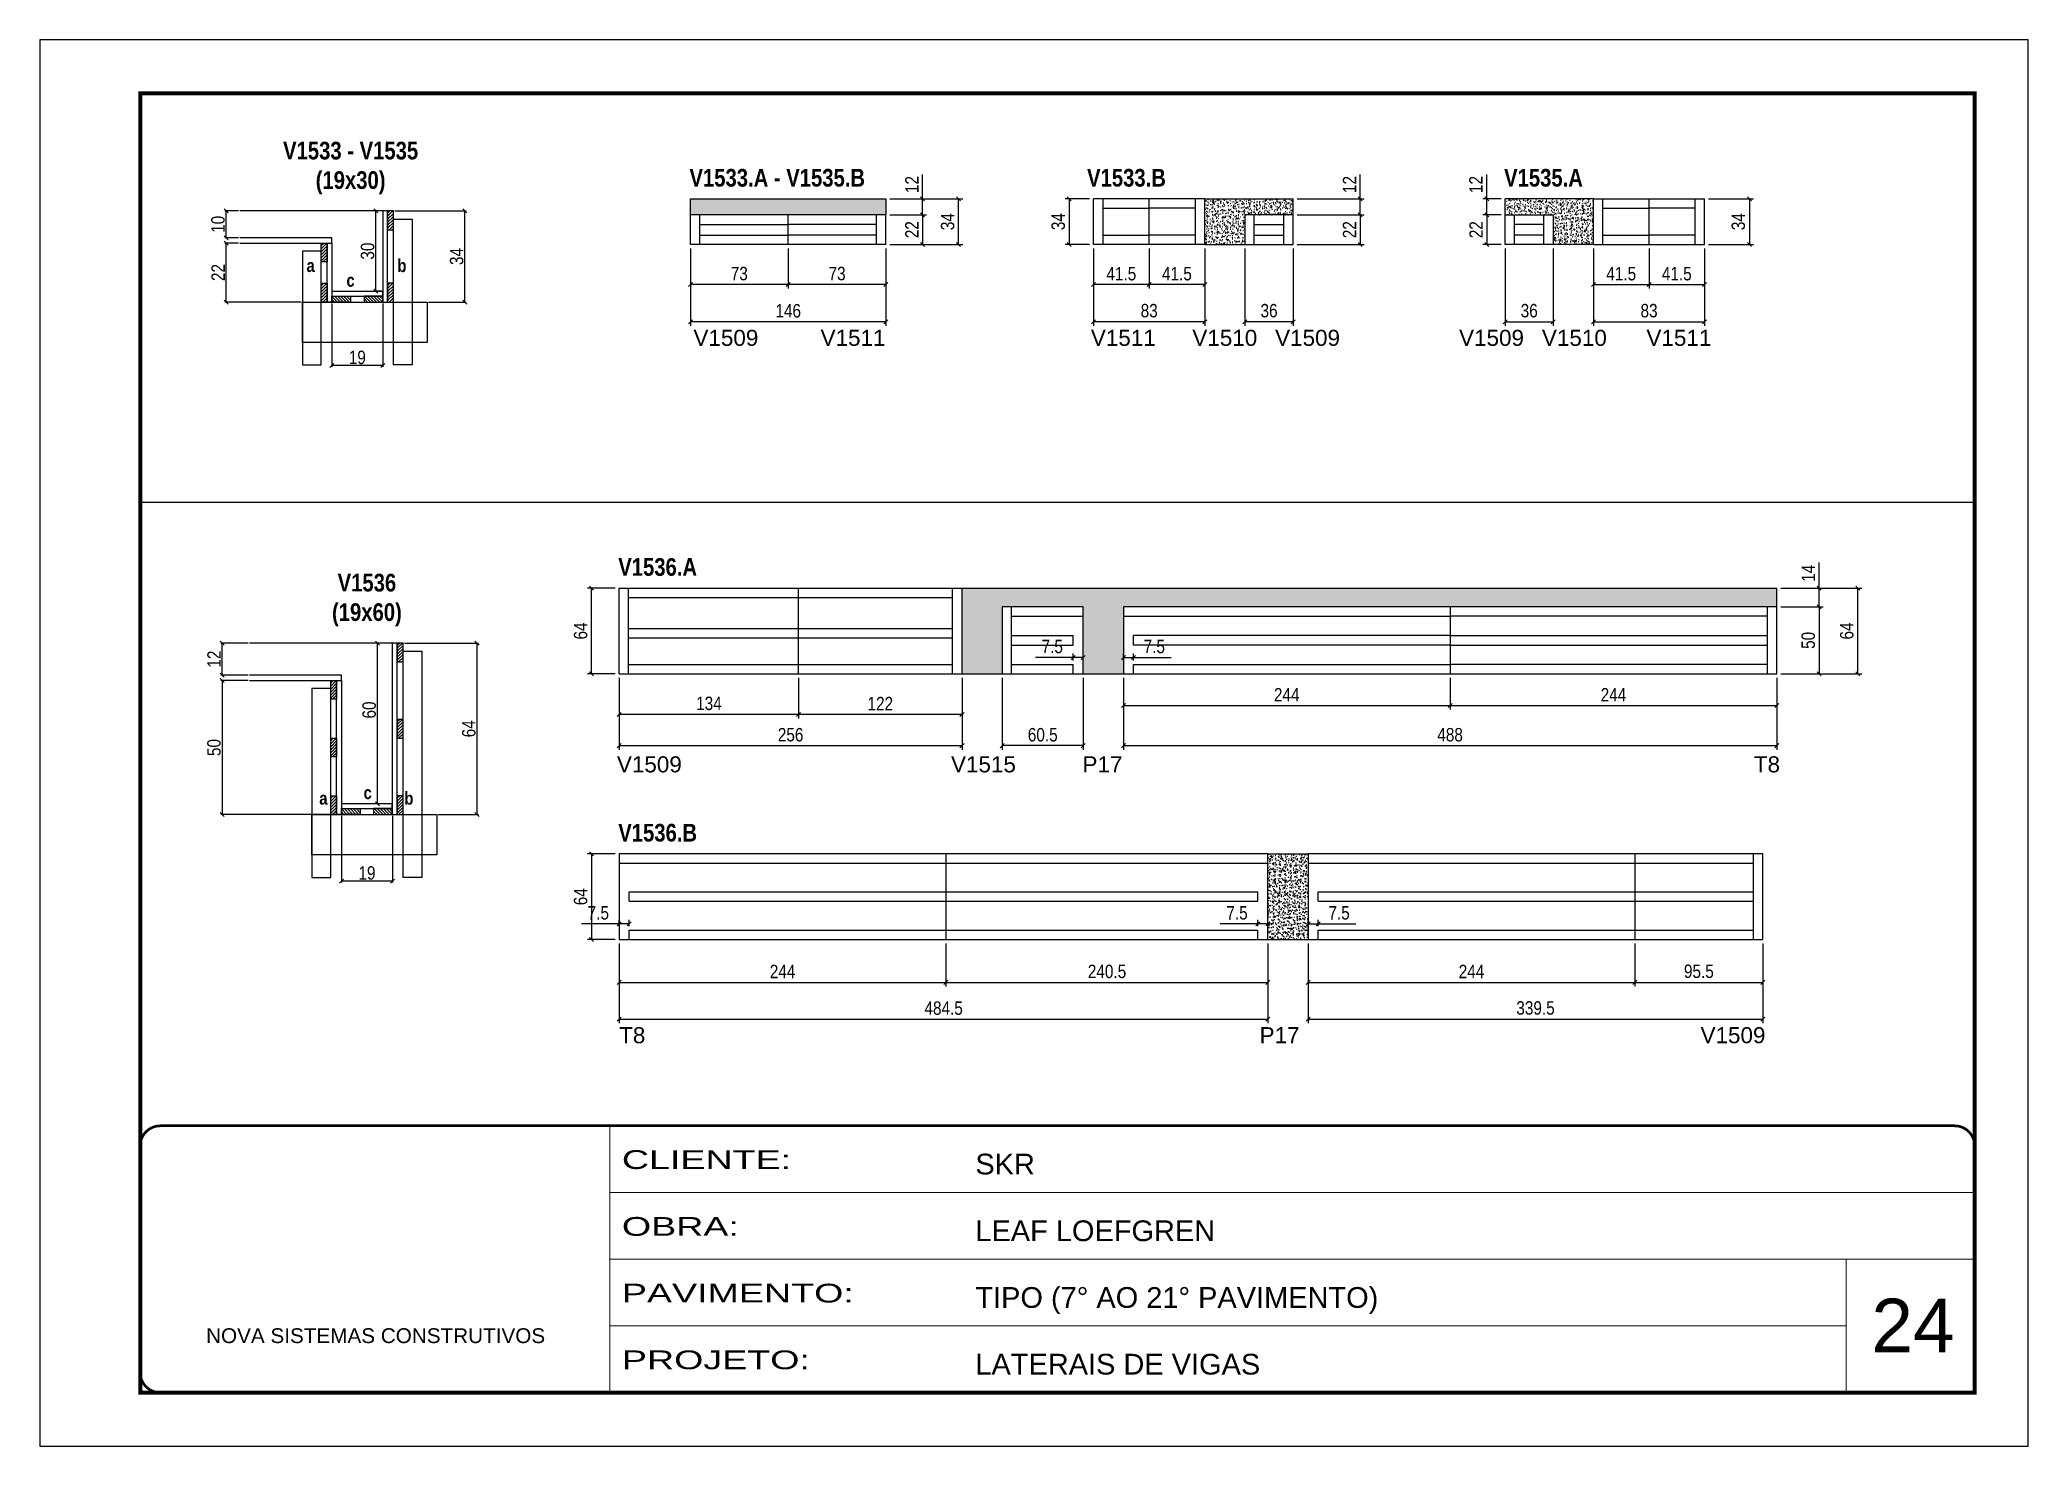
# Model space of a CAD drawing. Extents: x 3309 to 9563, y -2522 to 14608.
# Drawn here: x 8078 to 9563, y 7815 to 8865 of the extents above; entities that cross this region are included whole.
import ezdxf

# ---------------------------------------------------------------- set-up
doc = ezdxf.new("R2010")
doc.units = 0
doc.linetypes.add('CONTINUO', pattern=[0])
doc.linetypes.add('DASHED', pattern=[0.75, 0.5, -0.25])
for name, color, linetype in [('5', 5, 'Continuous'), ('COTA', 241, 'Continuous'), ('detalhes', 4, 'Continuous'), ('NOMENCLATURA', 7, 'Continuous'), ('Painéis', 200, 'Continuous'), ('SARR_2.2x7', 40, 'Continuous'), ('SARR_3.5x7', 81, 'Continuous')]:
    doc.layers.add(name, color=color, linetype=linetype)
for name, color, linetype, lineweight in [('CARIMBO', 255, 'Continuous', 9), ('CONCRETO', 251, 'Continuous', 25), ('Folhas', 255, 'Continuous', 9), ('SARRAFO DE PRESSAO', 251, 'DASHED', 9)]:
    doc.layers.add(name, color=color, linetype=linetype, lineweight=lineweight)
doc.layers.add('Laje_Perimetro', color=7, linetype='Continuous', plot=False)
doc.styles.add('ARIAL', font='arial.ttf')
doc.styles.add('COTA TECNICA', font='techl___.ttf', dxfattribs={"height": 10})
doc.styles.add('COTA TECNICA 2X', font='techl___.ttf', dxfattribs={"height": 10})
doc.styles.get("Standard").update_dxf_attribs({"font": 'arial.ttf'})
doc.styles.add('TECNICA', font='techb___.ttf', dxfattribs={"height": 10})
doc.styles.add('Tecnologia', font='')
doc.styles.get('Tecnologia').set_extended_font_data('Forgotten Futurist')
doc.dimstyles.new('PAINEL', dxfattribs={"dimtxt": 10, "dimasz": 3, "dimexe": 3, "dimexo": 3, "dimgap": 3, "dimtad": 1, "dimdec": 1, "dimzin": 12, "dimdsep": 46, "dimtxsty": 'COTA TECNICA', "dimblk1": 'OBLIQUE', "dimblk2": 'OBLIQUE', "dimsah": 1, "dimcen": 0.9, "dimclrd": 4, "dimclre": 4, "dimclrt": 240, "dimadec": 1, "dimazin": 3, "dimtfac": 1, "dimtdec": 1, "dimtmove": 0, "dimatfit": 3, "dimfxl": 1, "dimtolj": 1, "dimtzin": 12, "dimarcsym": 0})
doc.dimstyles.new('SECAO', dxfattribs={"dimscale": 0.333333, "dimtxt": 5, "dimasz": 9, "dimexe": 3, "dimexo": 3, "dimgap": 3, "dimtad": 1, "dimdec": 1, "dimlfac": 0.5, "dimzin": 12, "dimdsep": 46, "dimtxsty": 'COTA TECNICA 2X', "dimblk1": 'OBLIQUE', "dimblk2": 'OBLIQUE', "dimsah": 1, "dimcen": 0.9, "dimclrd": 4, "dimclre": 4, "dimclrt": 240, "dimadec": 1, "dimazin": 3, "dimtfac": 1, "dimtdec": 1, "dimtmove": 0, "dimatfit": 3, "dimfxl": 1, "dimtolj": 1, "dimtzin": 12, "dimarcsym": 0})
pattern_1 = [(135, (41531.551, -114843.0017), (-1.122532015, -1.122532015), [])]
pattern_2 = [(45, (-115224.1573, -24552.3707), (-1.122532015, 1.122532015), [])]
pattern_3 = [(135, (41538.6903, -115225.5653), (-1.122532015, -1.122532015), [])]
pattern_4 = [(45, (-115217.018, -24934.9343), (-1.122532015, 1.122532015), [])]

msp = doc.modelspace()

# ---------------------------------------------------------------- texts
at = {"layer": '5', "linetype": 'Continuous'}
for s, rotation, p in [('V1509', 359.99996, (8566.03, 8636.46)), ('V1511', 359.99996, (8660.99, 8636.46)), ('V1511', 0.00004, (8862.84, 8636.46)), ('V1510', 0.00004, (8938.63, 8636.46)), ('V1509', 0.00004, (9000.44, 8636.46)), ('V1509', 359.99996, (9137.82, 8636.46)), ('V1510', 359.99996, (9199.69, 8636.46)), ('V1511', 359.99996, (9277.76, 8636.46)), ('V1509', 0.00004, (8508.88, 8318.05, 0)), ('V1515', 0.00004, (8758.39, 8318.05, 0)), ('P17', 0.00004, (8856.6, 8318.05, 0)), ('T8', 0.00004, (9357.94, 8318.05, 0)), ('T8', 359.99996, (8510.54, 8115.84, 0)), ('P17', 359.99996, (8988.84, 8115.84, 0)), ('V1509', 359.99996, (9318.16, 8115.84, 0))]:
    msp.add_text(s, height=12, rotation=rotation, dxfattribs=at).set_placement(p)
at = {"layer": 'CARIMBO', "style": 'ARIAL'}
msp.add_text('24', height=40, dxfattribs=at).set_placement((9445.73, 7885.13))
at = {"layer": 'detalhes', "style": 'TECNICA'}
for s, p in [('a', (8277.12, 8691.61, 0)), ('c', (8306.9, 8680.64, 0)), ('b', (8344.98, 8691.59, 0)), ('a', (8286.63, 8293.97)), ('c', (8319.7, 8298.08)), ('b', (8350.19, 8293.95))]:
    msp.add_text(s, height=9.6, dxfattribs=at).set_placement(p)
at = {"layer": 'NOMENCLATURA', "style": 'TECNICA'}
for s, p in [('V1533.A - V1535.B', (8563.08, 8755.38)), ('V1533.B', (8860, 8755.38)), ('V1535.A', (9171.46, 8755.38)), ('V1536.A', (8509.89, 8464.81, 0)), ('V1536.B', (8509.89, 8266.43, 0))]:
    msp.add_text(s, height=13.2, dxfattribs=at).set_placement(p)
at = {"layer": 'NOMENCLATURA', "char_height": 13.2, "attachment_point": 2, "style": 'TECNICA'}
for s, insert in [('V1533 - V1535\\P(19x30)', (8310.01, 8788.86, 0)), ('V1536\\P(19x60)', (8322.18, 8466.3))]:
    msp.add_mtext_dynamic_manual_height_columns(s, width=300.2766, gutter_width=1, heights=[0], dxfattribs=dict(at, insert=insert))

# ---------------------------------------------------------------- blocks, each defined once
blk = doc.blocks.new('9999999999')
at = {"color": 30, "linetype": 'CONTINUO'}
for p, q in [((98564.6, 34230.2), (98564.6, 34429.4)), ((98564.6, 34379.6), (99584, 34379.6)), ((98564.6, 34329.8), (99488, 34329.8)), ((99584, 34329.8), (99488, 34329.8)), ((99488, 34329.8), (99488, 34230.2)), ((98564.6, 34280), (99488, 34280))]:
    blk.add_line(p, q, dxfattribs=at)
at = {"color": 30, "linetype": 'CONTINUO', "const_width": 2}
blk.add_lwpolyline([(99584, 34230.2), (99584, 34414.4, 0.414214), (99569, 34429.4), (98229, 34429.4, 0.414214), (98214, 34414.4), (98214, 34245.2, 0.414214), (98229, 34230.2), (99584, 34230.2)], format="xyb", dxfattribs=at)
at = {"layer": 'Folhas'}
blk.add_lwpolyline([(98139, 34190.2), (99624, 34190.2), (99624, 35240.2), (98139, 35240.2)], close=True, dxfattribs=at)
at = {"layer": 'Folhas', "color": 30, "const_width": 3}
blk.add_lwpolyline([(98214, 34230.2), (99584, 34230.2), (99584, 35200.2), (98214, 35200.2)], close=True, dxfattribs=at)
at = {"color": 7, "linetype": 'Continuous', "ltscale": 5, "style": 'ARIAL'}
for s, height, p in [('SKR', 15.48, (98837.7, 34393.1)), ('LEAF LOEFGREN', 15.483, (98837.7, 34343.3)), ('TIPO (7° AO 21° PAVIMENTO)', 15.483, (98837.7, 34293.5)), ('NOVA SISTEMAS CONSTRUTIVOS', 11.059, (98263.2, 34267.2)), ('LATERAIS DE VIGAS', 15.483, (98837.7, 34243.7))]:
    blk.add_text(s, height=height, dxfattribs=at).set_placement(p)
at = {"layer": 'Folhas', "color": 7, "style": 'Tecnologia', "width": 1.5}
for s, p in [('CLIENTE:', (98573.7, 34397.2)), ('OBRA:', (98573.7, 34347.3)), ('PAVIMENTO:', (98573.7, 34297.5)), ('PROJETO:', (98573.7, 34247.7))]:
    blk.add_text(s, height=14, dxfattribs=at).set_placement(p)
blk = doc.blocks.new('_Oblique')
at = {"color": 0, "linetype": 'ByBlock', "lineweight": -2}
blk.add_line((-0.5, -0.5), (0.5, 0.5), dxfattribs=at)
blk = doc.blocks.new('*D2259')
at = {"layer": 'COTA', "color": 4, "lineweight": -2, "transparency": 16777216}
for p, q in [((8296, 8668.2), (8296, 8620.7)), ((8334, 8668.2), (8334, 8620.7)), ((8334, 8621.7), (8296, 8621.7))]:
    blk.add_line(p, q, dxfattribs=at)
at = {"layer": 'Defpoints', "color": 0, "transparency": 16777216}
for p in [(8296, 8669.2), (8334, 8669.2), (8296, 8621.7)]:
    blk.add_point(p, dxfattribs=at)
at = {"layer": 'COTA', "color": 4, "lineweight": -2, "transparency": 16777216, "xscale": 3, "yscale": 3, "zscale": 3, "rotation": 180}
blk.add_blockref('_Oblique', (8296, 8621.7), dxfattribs=at)
at = {"layer": 'COTA', "color": 4, "lineweight": -2, "transparency": 16777216, "xscale": 3, "yscale": 3, "zscale": 3}
blk.add_blockref('_Oblique', (8334, 8621.7), dxfattribs=at)
at = {"layer": 'COTA', "color": 240, "transparency": 16777216, "insert": (8315, 8627.8), "char_height": 10, "attachment_point": 5, "style": 'COTA TECNICA 2X'}
blk.add_mtext('\\A1;19', dxfattribs=at)
blk = doc.blocks.new('*D2262')
at = {"layer": 'COTA', "color": 4, "lineweight": -2, "transparency": 16777216}
for p, q in [((8333, 8737.2), (8327.9, 8737.2)), ((8328.9, 8677.2), (8328.9, 8737.2)), ((8333, 8677.2), (8327.9, 8677.2))]:
    blk.add_line(p, q, dxfattribs=at)
at = {"layer": 'Defpoints', "color": 0, "transparency": 16777216}
for p in [(8328.9, 8737.2), (8334, 8737.2), (8334, 8677.2)]:
    blk.add_point(p, dxfattribs=at)
at = {"layer": 'COTA', "color": 4, "lineweight": -2, "transparency": 16777216, "xscale": 3, "yscale": 3, "zscale": 3}
for p, rotation in [((8328.9, 8737.2), 90), ((8328.9, 8677.2), 270)]:
    blk.add_blockref('_Oblique', p, dxfattribs=dict(at, rotation=rotation))
at = {"layer": 'COTA', "color": 240, "transparency": 16777216, "insert": (8322.7, 8707.2), "char_height": 10, "attachment_point": 5, "rotation": 90, "style": 'COTA TECNICA 2X'}
blk.add_mtext('\\A1;30', dxfattribs=at)
blk = doc.blocks.new('*D2263')
at = {"layer": 'COTA', "color": 4, "linetype": 'ByBlock', "lineweight": -2, "transparency": 16777216}
for p, q in [((8636.8, 8709.2), (8636.8, 8679.2)), ((8709.8, 8709.2), (8709.8, 8679.2)), ((8709.8, 8682.2), (8636.8, 8682.2))]:
    blk.add_line(p, q, dxfattribs=at)
at = {"layer": 'Defpoints', "color": 0, "linetype": 'ByBlock', "transparency": 16777216}
for p in [(8636.8, 8712.2), (8709.8, 8712.2), (8636.8, 8682.2)]:
    blk.add_point(p, dxfattribs=at)
at = {"layer": 'COTA', "color": 4, "linetype": 'ByBlock', "lineweight": -2, "transparency": 16777216, "xscale": 3, "yscale": 3, "zscale": 3, "rotation": 180}
blk.add_blockref('_Oblique', (8636.8, 8682.2), dxfattribs=at)
at = {"layer": 'COTA', "color": 4, "linetype": 'ByBlock', "lineweight": -2, "transparency": 16777216, "xscale": 3, "yscale": 3, "zscale": 3}
blk.add_blockref('_Oblique', (8709.8, 8682.2), dxfattribs=at)
at = {"layer": 'COTA', "color": 240, "linetype": 'ByBlock', "transparency": 16777216, "insert": (8673.3, 8690.4), "char_height": 10, "attachment_point": 5, "style": 'COTA TECNICA'}
blk.add_mtext('\\A1;73', dxfattribs=at)
blk = doc.blocks.new('*D2264')
at = {"layer": 'COTA', "color": 4, "linetype": 'ByBlock', "lineweight": -2, "transparency": 16777216}
for p, q in [((8563.8, 8709.2), (8563.8, 8679.2)), ((8636.8, 8709.2), (8636.8, 8679.2)), ((8636.8, 8682.2), (8563.8, 8682.2))]:
    blk.add_line(p, q, dxfattribs=at)
at = {"layer": 'Defpoints', "color": 0, "linetype": 'ByBlock', "transparency": 16777216}
for p in [(8563.8, 8712.2), (8636.8, 8712.2), (8563.8, 8682.2)]:
    blk.add_point(p, dxfattribs=at)
at = {"layer": 'COTA', "color": 4, "linetype": 'ByBlock', "lineweight": -2, "transparency": 16777216, "xscale": 3, "yscale": 3, "zscale": 3, "rotation": 180}
blk.add_blockref('_Oblique', (8563.8, 8682.2), dxfattribs=at)
at = {"layer": 'COTA', "color": 4, "linetype": 'ByBlock', "lineweight": -2, "transparency": 16777216, "xscale": 3, "yscale": 3, "zscale": 3}
blk.add_blockref('_Oblique', (8636.8, 8682.2), dxfattribs=at)
at = {"layer": 'COTA', "color": 240, "linetype": 'ByBlock', "transparency": 16777216, "insert": (8600.3, 8690.4), "char_height": 10, "attachment_point": 5, "style": 'COTA TECNICA'}
blk.add_mtext('\\A1;73', dxfattribs=at)
blk = doc.blocks.new('*D2276')
at = {"layer": 'COTA', "color": 4, "linetype": 'ByBlock', "lineweight": -2, "transparency": 16777216}
for p, q in [((8563.8, 8709.2), (8563.8, 8651.5)), ((8709.8, 8709.2), (8709.8, 8651.5)), ((8709.8, 8654.5), (8563.8, 8654.5))]:
    blk.add_line(p, q, dxfattribs=at)
at = {"layer": 'Defpoints', "color": 0, "linetype": 'ByBlock', "transparency": 16777216}
for p in [(8563.8, 8712.2), (8709.8, 8712.2), (8563.8, 8654.5)]:
    blk.add_point(p, dxfattribs=at)
at = {"layer": 'COTA', "color": 4, "linetype": 'ByBlock', "lineweight": -2, "transparency": 16777216, "xscale": 3, "yscale": 3, "zscale": 3, "rotation": 180}
blk.add_blockref('_Oblique', (8563.8, 8654.5), dxfattribs=at)
at = {"layer": 'COTA', "color": 4, "linetype": 'ByBlock', "lineweight": -2, "transparency": 16777216, "xscale": 3, "yscale": 3, "zscale": 3}
blk.add_blockref('_Oblique', (8709.8, 8654.5), dxfattribs=at)
at = {"layer": 'COTA', "color": 240, "linetype": 'ByBlock', "transparency": 16777216, "insert": (8636.8, 8662.6), "char_height": 10, "attachment_point": 5, "style": 'COTA TECNICA'}
blk.add_mtext('\\A1;146', dxfattribs=at)
blk = doc.blocks.new('*D2277')
at = {"layer": 'COTA', "color": 4, "lineweight": -2, "transparency": 16777216}
for p, q in [((8712.8, 8734.2), (8740.2, 8734.2)), ((8737.2, 8734.2), (8737.2, 8712.2)), ((8712.8, 8712.2), (8740.2, 8712.2))]:
    blk.add_line(p, q, dxfattribs=at)
at = {"layer": 'Defpoints', "color": 0, "transparency": 16777216}
for p in [(8709.8, 8734.2), (8709.8, 8712.2), (8737.2, 8712.2)]:
    blk.add_point(p, dxfattribs=at)
at = {"layer": 'COTA', "color": 4, "lineweight": -2, "transparency": 16777216, "xscale": 3, "yscale": 3, "zscale": 3}
for p, rotation in [((8737.2, 8734.2), 90), ((8737.2, 8712.2), 270)]:
    blk.add_blockref('_Oblique', p, dxfattribs=dict(at, rotation=rotation))
at = {"layer": 'COTA', "color": 240, "transparency": 16777216, "insert": (8729.2, 8723.2), "char_height": 10, "attachment_point": 5, "rotation": 90, "style": 'COTA TECNICA'}
blk.add_mtext('\\A1;22', dxfattribs=at)
blk = doc.blocks.new('*D2278')
at = {"layer": 'COTA', "color": 4, "lineweight": -2, "transparency": 16777216}
for p, q in [((8737.2, 8746.2), (8737.2, 8764.5)), ((8712.8, 8746.2), (8740.2, 8746.2)), ((8712.8, 8734.2), (8740.2, 8734.2)), ((8737.2, 8734.2), (8737.2, 8746.2))]:
    blk.add_line(p, q, dxfattribs=at)
at = {"layer": 'Defpoints', "color": 0, "transparency": 16777216}
for p in [(8709.8, 8746.2), (8709.8, 8734.2), (8737.2, 8746.2)]:
    blk.add_point(p, dxfattribs=at)
at = {"layer": 'COTA', "color": 4, "lineweight": -2, "transparency": 16777216, "xscale": 3, "yscale": 3, "zscale": 3}
for p, rotation in [((8737.2, 8746.2), 90), ((8737.2, 8734.2), 270)]:
    blk.add_blockref('_Oblique', p, dxfattribs=dict(at, rotation=rotation))
at = {"layer": 'COTA', "color": 240, "transparency": 16777216, "insert": (8729.2, 8756.9), "char_height": 10, "attachment_point": 5, "rotation": 90, "style": 'COTA TECNICA'}
blk.add_mtext('\\A1;12', dxfattribs=at)
blk = doc.blocks.new('*D2279')
at = {"layer": 'COTA', "color": 4, "lineweight": -2, "transparency": 16777216}
for p, q in [((8712.8, 8746.2), (8767.1, 8746.2)), ((8764.1, 8712.2), (8764.1, 8746.2)), ((8712.8, 8712.2), (8767.1, 8712.2))]:
    blk.add_line(p, q, dxfattribs=at)
at = {"layer": 'Defpoints', "color": 0, "transparency": 16777216}
for p in [(8709.8, 8746.2), (8764.1, 8746.2), (8709.8, 8712.2)]:
    blk.add_point(p, dxfattribs=at)
at = {"layer": 'COTA', "color": 4, "lineweight": -2, "transparency": 16777216, "xscale": 3, "yscale": 3, "zscale": 3}
for p, rotation in [((8764.1, 8746.2), 90), ((8764.1, 8712.2), 270)]:
    blk.add_blockref('_Oblique', p, dxfattribs=dict(at, rotation=rotation))
at = {"layer": 'COTA', "color": 240, "transparency": 16777216, "insert": (8755.9, 8729.2), "char_height": 10, "attachment_point": 5, "rotation": 90, "style": 'COTA TECNICA'}
blk.add_mtext('\\A1;34', dxfattribs=at)
blk = doc.blocks.new('*D2265')
at = {"layer": 'COTA', "color": 4, "linetype": 'ByBlock', "lineweight": -2, "transparency": 16777216}
for p, q in [((9238.2, 8709.2), (9238.2, 8679.2)), ((9279.7, 8709.2), (9279.7, 8679.2)), ((9238.2, 8682.2), (9279.7, 8682.2))]:
    blk.add_line(p, q, dxfattribs=at)
at = {"layer": 'Defpoints', "color": 0, "linetype": 'ByBlock', "transparency": 16777216}
for p in [(9238.2, 8712.2), (9279.7, 8712.2), (9279.7, 8682.2)]:
    blk.add_point(p, dxfattribs=at)
at = {"layer": 'COTA', "color": 4, "linetype": 'ByBlock', "lineweight": -2, "transparency": 16777216, "xscale": 3, "yscale": 3, "zscale": 3, "rotation": 180}
blk.add_blockref('_Oblique', (9238.2, 8682.2), dxfattribs=at)
at = {"layer": 'COTA', "color": 4, "linetype": 'ByBlock', "lineweight": -2, "transparency": 16777216, "xscale": 3, "yscale": 3, "zscale": 3}
blk.add_blockref('_Oblique', (9279.7, 8682.2), dxfattribs=at)
at = {"layer": 'COTA', "color": 240, "linetype": 'ByBlock', "transparency": 16777216, "insert": (9258.9, 8690.3), "char_height": 10, "attachment_point": 5, "style": 'COTA TECNICA'}
blk.add_mtext('\\A1;41.5', dxfattribs=at)
blk = doc.blocks.new('*D2266')
at = {"layer": 'COTA', "color": 4, "linetype": 'ByBlock', "lineweight": -2, "transparency": 16777216}
for p, q in [((9279.7, 8709.2), (9279.7, 8679.2)), ((9321.2, 8709.2), (9321.2, 8679.2)), ((9279.7, 8682.2), (9321.2, 8682.2))]:
    blk.add_line(p, q, dxfattribs=at)
at = {"layer": 'Defpoints', "color": 0, "linetype": 'ByBlock', "transparency": 16777216}
for p in [(9279.7, 8712.2), (9321.2, 8712.2), (9321.2, 8682.2)]:
    blk.add_point(p, dxfattribs=at)
at = {"layer": 'COTA', "color": 4, "linetype": 'ByBlock', "lineweight": -2, "transparency": 16777216, "xscale": 3, "yscale": 3, "zscale": 3, "rotation": 180}
blk.add_blockref('_Oblique', (9279.7, 8682.2), dxfattribs=at)
at = {"layer": 'COTA', "color": 4, "linetype": 'ByBlock', "lineweight": -2, "transparency": 16777216, "xscale": 3, "yscale": 3, "zscale": 3}
blk.add_blockref('_Oblique', (9321.2, 8682.2), dxfattribs=at)
at = {"layer": 'COTA', "color": 240, "linetype": 'ByBlock', "transparency": 16777216, "insert": (9300.4, 8690.3), "char_height": 10, "attachment_point": 5, "style": 'COTA TECNICA'}
blk.add_mtext('\\A1;41.5', dxfattribs=at)
blk = doc.blocks.new('*D2280')
at = {"layer": 'COTA', "color": 4, "linetype": 'ByBlock', "lineweight": -2, "transparency": 16777216}
for p, q in [((9238.2, 8709.2), (9238.2, 8651.5)), ((9321.2, 8709.2), (9321.2, 8651.5)), ((9238.2, 8654.5), (9321.2, 8654.5))]:
    blk.add_line(p, q, dxfattribs=at)
at = {"layer": 'Defpoints', "color": 0, "linetype": 'ByBlock', "transparency": 16777216}
for p in [(9238.2, 8712.2), (9321.2, 8712.2), (9321.2, 8654.5)]:
    blk.add_point(p, dxfattribs=at)
at = {"layer": 'COTA', "color": 4, "linetype": 'ByBlock', "lineweight": -2, "transparency": 16777216, "xscale": 3, "yscale": 3, "zscale": 3, "rotation": 180}
blk.add_blockref('_Oblique', (9238.2, 8654.5), dxfattribs=at)
at = {"layer": 'COTA', "color": 4, "linetype": 'ByBlock', "lineweight": -2, "transparency": 16777216, "xscale": 3, "yscale": 3, "zscale": 3}
blk.add_blockref('_Oblique', (9321.2, 8654.5), dxfattribs=at)
at = {"layer": 'COTA', "color": 240, "linetype": 'ByBlock', "transparency": 16777216, "insert": (9279.7, 8662.7), "char_height": 10, "attachment_point": 5, "style": 'COTA TECNICA'}
blk.add_mtext('\\A1;83', dxfattribs=at)
blk = doc.blocks.new('*D2267')
at = {"layer": 'COTA', "color": 4, "lineweight": -2, "transparency": 16777216}
for p, q in [((9172.2, 8709.2), (9172.2, 8651.5)), ((9208.2, 8709.2), (9208.2, 8651.5)), ((9172.2, 8654.5), (9208.2, 8654.5))]:
    blk.add_line(p, q, dxfattribs=at)
at = {"layer": 'Defpoints', "color": 0, "transparency": 16777216}
for p in [(9172.2, 8712.2), (9208.2, 8712.2), (9208.2, 8654.5)]:
    blk.add_point(p, dxfattribs=at)
at = {"layer": 'COTA', "color": 4, "lineweight": -2, "transparency": 16777216, "xscale": 3, "yscale": 3, "zscale": 3, "rotation": 180}
blk.add_blockref('_Oblique', (9172.2, 8654.5), dxfattribs=at)
at = {"layer": 'COTA', "color": 4, "lineweight": -2, "transparency": 16777216, "xscale": 3, "yscale": 3, "zscale": 3}
blk.add_blockref('_Oblique', (9208.2, 8654.5), dxfattribs=at)
at = {"layer": 'COTA', "color": 240, "transparency": 16777216, "insert": (9190.2, 8662.7), "char_height": 10, "attachment_point": 5, "style": 'COTA TECNICA'}
blk.add_mtext('\\A1;36', dxfattribs=at)
blk = doc.blocks.new('*D2268')
at = {"layer": 'COTA', "color": 4, "lineweight": -2, "transparency": 16777216}
for p, q in [((9169.2, 8734.2), (9155.5, 8734.2)), ((9158.5, 8734.2), (9158.5, 8712.2)), ((9169.2, 8712.2), (9155.5, 8712.2))]:
    blk.add_line(p, q, dxfattribs=at)
at = {"layer": 'Defpoints', "color": 0, "transparency": 16777216}
for p in [(9172.2, 8734.2), (9158.5, 8712.2), (9172.2, 8712.2)]:
    blk.add_point(p, dxfattribs=at)
at = {"layer": 'COTA', "color": 4, "lineweight": -2, "transparency": 16777216, "xscale": 3, "yscale": 3, "zscale": 3}
for p, rotation in [((9158.5, 8734.2), 90), ((9158.5, 8712.2), 270)]:
    blk.add_blockref('_Oblique', p, dxfattribs=dict(at, rotation=rotation))
at = {"layer": 'COTA', "color": 240, "transparency": 16777216, "insert": (9150.5, 8723.2), "char_height": 10, "attachment_point": 5, "rotation": 90, "style": 'COTA TECNICA'}
blk.add_mtext('\\A1;22', dxfattribs=at)
blk = doc.blocks.new('*D2269')
at = {"layer": 'COTA', "color": 4, "lineweight": -2, "transparency": 16777216}
for p, q in [((9158.5, 8746.2), (9158.5, 8764.5)), ((9169.2, 8746.2), (9155.5, 8746.2)), ((9169.2, 8734.2), (9155.5, 8734.2)), ((9158.5, 8734.2), (9158.5, 8746.2))]:
    blk.add_line(p, q, dxfattribs=at)
at = {"layer": 'Defpoints', "color": 0, "transparency": 16777216}
for p in [(9158.5, 8746.2), (9172.2, 8746.2), (9172.2, 8734.2)]:
    blk.add_point(p, dxfattribs=at)
at = {"layer": 'COTA', "color": 4, "lineweight": -2, "transparency": 16777216, "xscale": 3, "yscale": 3, "zscale": 3}
for p, rotation in [((9158.5, 8746.2), 90), ((9158.5, 8734.2), 270)]:
    blk.add_blockref('_Oblique', p, dxfattribs=dict(at, rotation=rotation))
at = {"layer": 'COTA', "color": 240, "transparency": 16777216, "insert": (9150.4, 8756.9), "char_height": 10, "attachment_point": 5, "rotation": 90, "style": 'COTA TECNICA'}
blk.add_mtext('\\A1;12', dxfattribs=at)
blk = doc.blocks.new('*D2270')
at = {"layer": 'COTA', "color": 4, "lineweight": -2, "transparency": 16777216}
for p, q in [((9324.2, 8746.2), (9357.7, 8746.2)), ((9354.7, 8746.2), (9354.7, 8712.2)), ((9324.2, 8712.2), (9357.7, 8712.2))]:
    blk.add_line(p, q, dxfattribs=at)
at = {"layer": 'Defpoints', "color": 0, "transparency": 16777216}
for p in [(9321.2, 8746.2), (9321.2, 8712.2), (9354.7, 8712.2)]:
    blk.add_point(p, dxfattribs=at)
at = {"layer": 'COTA', "color": 4, "lineweight": -2, "transparency": 16777216, "xscale": 3, "yscale": 3, "zscale": 3}
for p, rotation in [((9354.7, 8746.2), 90), ((9354.7, 8712.2), 270)]:
    blk.add_blockref('_Oblique', p, dxfattribs=dict(at, rotation=rotation))
at = {"layer": 'COTA', "color": 240, "transparency": 16777216, "insert": (9346.4, 8729.2), "char_height": 10, "attachment_point": 5, "rotation": 90, "style": 'COTA TECNICA'}
blk.add_mtext('\\A1;34', dxfattribs=at)
blk = doc.blocks.new('*D2257')
at = {"layer": 'COTA', "color": 4, "linetype": 'ByBlock', "lineweight": -2, "transparency": 16777216}
for p, q in [((8906.4, 8709.2), (8906.4, 8679.2)), ((8947.9, 8709.2), (8947.9, 8679.2)), ((8947.9, 8682.2), (8906.4, 8682.2))]:
    blk.add_line(p, q, dxfattribs=at)
at = {"layer": 'Defpoints', "color": 0, "linetype": 'ByBlock', "transparency": 16777216}
for p in [(8906.4, 8712.2), (8947.9, 8712.2), (8906.4, 8682.2)]:
    blk.add_point(p, dxfattribs=at)
at = {"layer": 'COTA', "color": 4, "linetype": 'ByBlock', "lineweight": -2, "transparency": 16777216, "xscale": 3, "yscale": 3, "zscale": 3, "rotation": 180}
blk.add_blockref('_Oblique', (8906.4, 8682.2), dxfattribs=at)
at = {"layer": 'COTA', "color": 4, "linetype": 'ByBlock', "lineweight": -2, "transparency": 16777216, "xscale": 3, "yscale": 3, "zscale": 3}
blk.add_blockref('_Oblique', (8947.9, 8682.2), dxfattribs=at)
at = {"layer": 'COTA', "color": 240, "linetype": 'ByBlock', "transparency": 16777216, "insert": (8927.1, 8690.3), "char_height": 10, "attachment_point": 5, "style": 'COTA TECNICA'}
blk.add_mtext('\\A1;41.5', dxfattribs=at)
blk = doc.blocks.new('*D2258')
at = {"layer": 'COTA', "color": 4, "linetype": 'ByBlock', "lineweight": -2, "transparency": 16777216}
for p, q in [((8864.9, 8709.2), (8864.9, 8679.2)), ((8906.4, 8709.2), (8906.4, 8679.2)), ((8906.4, 8682.2), (8864.9, 8682.2))]:
    blk.add_line(p, q, dxfattribs=at)
at = {"layer": 'Defpoints', "color": 0, "linetype": 'ByBlock', "transparency": 16777216}
for p in [(8864.9, 8712.2), (8906.4, 8712.2), (8864.9, 8682.2)]:
    blk.add_point(p, dxfattribs=at)
at = {"layer": 'COTA', "color": 4, "linetype": 'ByBlock', "lineweight": -2, "transparency": 16777216, "xscale": 3, "yscale": 3, "zscale": 3, "rotation": 180}
blk.add_blockref('_Oblique', (8864.9, 8682.2), dxfattribs=at)
at = {"layer": 'COTA', "color": 4, "linetype": 'ByBlock', "lineweight": -2, "transparency": 16777216, "xscale": 3, "yscale": 3, "zscale": 3}
blk.add_blockref('_Oblique', (8906.4, 8682.2), dxfattribs=at)
at = {"layer": 'COTA', "color": 240, "linetype": 'ByBlock', "transparency": 16777216, "insert": (8885.6, 8690.3), "char_height": 10, "attachment_point": 5, "style": 'COTA TECNICA'}
blk.add_mtext('\\A1;41.5', dxfattribs=at)
blk = doc.blocks.new('*D2271')
at = {"layer": 'COTA', "color": 4, "linetype": 'ByBlock', "lineweight": -2, "transparency": 16777216}
for p, q in [((8864.9, 8709.2), (8864.9, 8651.5)), ((8947.9, 8709.2), (8947.9, 8651.5)), ((8947.9, 8654.5), (8864.9, 8654.5))]:
    blk.add_line(p, q, dxfattribs=at)
at = {"layer": 'Defpoints', "color": 0, "linetype": 'ByBlock', "transparency": 16777216}
for p in [(8864.9, 8712.2), (8947.9, 8712.2), (8864.9, 8654.5)]:
    blk.add_point(p, dxfattribs=at)
at = {"layer": 'COTA', "color": 4, "linetype": 'ByBlock', "lineweight": -2, "transparency": 16777216, "xscale": 3, "yscale": 3, "zscale": 3, "rotation": 180}
blk.add_blockref('_Oblique', (8864.9, 8654.5), dxfattribs=at)
at = {"layer": 'COTA', "color": 4, "linetype": 'ByBlock', "lineweight": -2, "transparency": 16777216, "xscale": 3, "yscale": 3, "zscale": 3}
blk.add_blockref('_Oblique', (8947.9, 8654.5), dxfattribs=at)
at = {"layer": 'COTA', "color": 240, "linetype": 'ByBlock', "transparency": 16777216, "insert": (8906.4, 8662.7), "char_height": 10, "attachment_point": 5, "style": 'COTA TECNICA'}
blk.add_mtext('\\A1;83', dxfattribs=at)
blk = doc.blocks.new('*D2272')
at = {"layer": 'COTA', "color": 4, "lineweight": -2, "transparency": 16777216}
for p, q in [((8977.9, 8709.2), (8977.9, 8651.5)), ((9013.9, 8709.2), (9013.9, 8651.5)), ((9013.9, 8654.5), (8977.9, 8654.5))]:
    blk.add_line(p, q, dxfattribs=at)
at = {"layer": 'Defpoints', "color": 0, "transparency": 16777216}
for p in [(8977.9, 8712.2), (9013.9, 8712.2), (8977.9, 8654.5)]:
    blk.add_point(p, dxfattribs=at)
at = {"layer": 'COTA', "color": 4, "lineweight": -2, "transparency": 16777216, "xscale": 3, "yscale": 3, "zscale": 3, "rotation": 180}
blk.add_blockref('_Oblique', (8977.9, 8654.5), dxfattribs=at)
at = {"layer": 'COTA', "color": 4, "lineweight": -2, "transparency": 16777216, "xscale": 3, "yscale": 3, "zscale": 3}
blk.add_blockref('_Oblique', (9013.9, 8654.5), dxfattribs=at)
at = {"layer": 'COTA', "color": 240, "transparency": 16777216, "insert": (8995.9, 8662.7), "char_height": 10, "attachment_point": 5, "style": 'COTA TECNICA'}
blk.add_mtext('\\A1;36', dxfattribs=at)
blk = doc.blocks.new('*D2273')
at = {"layer": 'COTA', "color": 4, "lineweight": -2, "transparency": 16777216}
for p, q in [((9016.9, 8734.2), (9067, 8734.2)), ((9064, 8734.2), (9064, 8712.2)), ((9016.9, 8712.2), (9067, 8712.2))]:
    blk.add_line(p, q, dxfattribs=at)
at = {"layer": 'Defpoints', "color": 0, "transparency": 16777216}
for p in [(9013.9, 8734.2), (9013.9, 8712.2), (9064, 8712.2)]:
    blk.add_point(p, dxfattribs=at)
at = {"layer": 'COTA', "color": 4, "lineweight": -2, "transparency": 16777216, "xscale": 3, "yscale": 3, "zscale": 3}
for p, rotation in [((9064, 8734.2), 90), ((9064, 8712.2), 270)]:
    blk.add_blockref('_Oblique', p, dxfattribs=dict(at, rotation=rotation))
at = {"layer": 'COTA', "color": 240, "transparency": 16777216, "insert": (9056, 8723.2), "char_height": 10, "attachment_point": 5, "rotation": 90, "style": 'COTA TECNICA'}
blk.add_mtext('\\A1;22', dxfattribs=at)
blk = doc.blocks.new('*D2274')
at = {"layer": 'COTA', "color": 4, "lineweight": -2, "transparency": 16777216}
for p, q in [((9064, 8746.2), (9064, 8764.5)), ((9016.9, 8746.2), (9067, 8746.2)), ((9016.9, 8734.2), (9067, 8734.2)), ((9064, 8734.2), (9064, 8746.2))]:
    blk.add_line(p, q, dxfattribs=at)
at = {"layer": 'Defpoints', "color": 0, "transparency": 16777216}
for p in [(9013.9, 8746.2), (9013.9, 8734.2), (9064, 8746.2)]:
    blk.add_point(p, dxfattribs=at)
at = {"layer": 'COTA', "color": 4, "lineweight": -2, "transparency": 16777216, "xscale": 3, "yscale": 3, "zscale": 3}
for p, rotation in [((9064, 8746.2), 90), ((9064, 8734.2), 270)]:
    blk.add_blockref('_Oblique', p, dxfattribs=dict(at, rotation=rotation))
at = {"layer": 'COTA', "color": 240, "transparency": 16777216, "insert": (9056, 8756.9), "char_height": 10, "attachment_point": 5, "rotation": 90, "style": 'COTA TECNICA'}
blk.add_mtext('\\A1;12', dxfattribs=at)
blk = doc.blocks.new('*D2275')
at = {"layer": 'COTA', "color": 4, "lineweight": -2, "transparency": 16777216}
for p, q in [((8861.9, 8746.2), (8843.7, 8746.2)), ((8846.7, 8746.2), (8846.7, 8712.2)), ((8861.9, 8712.2), (8843.7, 8712.2))]:
    blk.add_line(p, q, dxfattribs=at)
at = {"layer": 'Defpoints', "color": 0, "transparency": 16777216}
for p in [(8864.9, 8746.2), (8846.7, 8712.2), (8864.9, 8712.2)]:
    blk.add_point(p, dxfattribs=at)
at = {"layer": 'COTA', "color": 4, "lineweight": -2, "transparency": 16777216, "xscale": 3, "yscale": 3, "zscale": 3}
for p, rotation in [((8846.7, 8746.2), 90), ((8846.7, 8712.2), 270)]:
    blk.add_blockref('_Oblique', p, dxfattribs=dict(at, rotation=rotation))
at = {"layer": 'COTA', "color": 240, "transparency": 16777216, "insert": (8838.5, 8729.2), "char_height": 10, "attachment_point": 5, "rotation": 90, "style": 'COTA TECNICA'}
blk.add_mtext('\\A1;34', dxfattribs=at)
blk = doc.blocks.new('*D2281')
at = {"layer": 'COTA', "color": 4, "lineweight": -2, "transparency": 16777216}
for p, q in [((8226.3, 8713.2), (8216.1, 8713.2)), ((8217.1, 8669.2), (8217.1, 8713.2)), ((8273, 8669.2), (8216.1, 8669.2))]:
    blk.add_line(p, q, dxfattribs=at)
at = {"layer": 'Defpoints', "color": 0, "transparency": 16777216}
for p in [(8217.1, 8713.2), (8227.3, 8713.2, 0), (8274, 8669.2)]:
    blk.add_point(p, dxfattribs=at)
at = {"layer": 'COTA', "color": 4, "lineweight": -2, "transparency": 16777216, "xscale": 3, "yscale": 3, "zscale": 3}
for p, rotation in [((8217.1, 8713.2), 90), ((8217.1, 8669.2), 270)]:
    blk.add_blockref('_Oblique', p, dxfattribs=dict(at, rotation=rotation))
at = {"layer": 'COTA', "color": 240, "transparency": 16777216, "insert": (8211.1, 8691.2), "char_height": 10, "attachment_point": 5, "rotation": 90, "style": 'COTA TECNICA 2X'}
blk.add_mtext('\\A1;22', dxfattribs=at)
blk = doc.blocks.new('*D2282')
at = {"layer": 'COTA', "color": 4, "lineweight": -2, "transparency": 16777216}
for p, q in [((8226.3, 8737.2), (8216.1, 8737.2)), ((8217.1, 8717.2), (8217.1, 8737.2)), ((8226.3, 8717.2), (8216.1, 8717.2))]:
    blk.add_line(p, q, dxfattribs=at)
at = {"layer": 'Defpoints', "color": 0, "transparency": 16777216}
for p in [(8217.1, 8737.2), (8227.3, 8737.2), (8227.3, 8717.2, 0)]:
    blk.add_point(p, dxfattribs=at)
at = {"layer": 'COTA', "color": 4, "lineweight": -2, "transparency": 16777216, "xscale": 3, "yscale": 3, "zscale": 3}
for p, rotation in [((8217.1, 8737.2), 90), ((8217.1, 8717.2), 270)]:
    blk.add_blockref('_Oblique', p, dxfattribs=dict(at, rotation=rotation))
at = {"layer": 'COTA', "color": 240, "transparency": 16777216, "insert": (8211, 8727.2), "char_height": 10, "attachment_point": 5, "rotation": 90, "style": 'COTA TECNICA 2X'}
blk.add_mtext('\\A1;10', dxfattribs=at)
blk = doc.blocks.new('*D2283')
at = {"layer": 'COTA', "color": 4, "lineweight": -2, "transparency": 16777216}
for p, q in [((8343, 8737.2), (8396.4, 8737.2)), ((8395.4, 8669.2), (8395.4, 8737.2)), ((8368.2, 8669.2), (8396.4, 8669.2))]:
    blk.add_line(p, q, dxfattribs=at)
at = {"layer": 'Defpoints', "color": 0, "transparency": 16777216}
for p in [(8342, 8737.2), (8395.4, 8737.2), (8367.2, 8669.2)]:
    blk.add_point(p, dxfattribs=at)
at = {"layer": 'COTA', "color": 4, "lineweight": -2, "transparency": 16777216, "xscale": 3, "yscale": 3, "zscale": 3}
for p, rotation in [((8395.4, 8737.2), 90), ((8395.4, 8669.2), 270)]:
    blk.add_blockref('_Oblique', p, dxfattribs=dict(at, rotation=rotation))
at = {"layer": 'COTA', "color": 240, "transparency": 16777216, "insert": (8389.2, 8703.2), "char_height": 10, "attachment_point": 5, "rotation": 90, "style": 'COTA TECNICA 2X'}
blk.add_mtext('\\A1;34', dxfattribs=at)
blk = doc.blocks.new('*D2285')
at = {"layer": 'COTA', "color": 4, "lineweight": -2, "transparency": 16777216}
for p, q in [((8303.2, 8285.6), (8303.2, 8235.9)), ((8341.2, 8285.6), (8341.2, 8235.9)), ((8341.2, 8236.9), (8303.2, 8236.9))]:
    blk.add_line(p, q, dxfattribs=at)
at = {"layer": 'Defpoints', "color": 0, "transparency": 16777216}
for p in [(8303.2, 8286.6), (8341.2, 8286.6), (8303.2, 8236.9)]:
    blk.add_point(p, dxfattribs=at)
at = {"layer": 'COTA', "color": 4, "lineweight": -2, "transparency": 16777216, "xscale": 3, "yscale": 3, "zscale": 3, "rotation": 180}
blk.add_blockref('_Oblique', (8303.2, 8236.9), dxfattribs=at)
at = {"layer": 'COTA', "color": 4, "lineweight": -2, "transparency": 16777216, "xscale": 3, "yscale": 3, "zscale": 3}
blk.add_blockref('_Oblique', (8341.2, 8236.9), dxfattribs=at)
at = {"layer": 'COTA', "color": 240, "transparency": 16777216, "insert": (8322.2, 8242.9), "char_height": 10, "attachment_point": 5, "style": 'COTA TECNICA 2X'}
blk.add_mtext('\\A1;19', dxfattribs=at)
blk = doc.blocks.new('*D2286')
at = {"layer": 'COTA', "color": 4, "lineweight": -2, "transparency": 16777216}
for p, q in [((8233.5, 8386.6), (8213.1, 8386.6)), ((8214.1, 8386.6), (8214.1, 8286.6)), ((8294.2, 8286.6), (8213.1, 8286.6))]:
    blk.add_line(p, q, dxfattribs=at)
at = {"layer": 'Defpoints', "color": 0, "transparency": 16777216}
for p in [(8234.5, 8386.6), (8214.1, 8286.6), (8295.2, 8286.6, 0)]:
    blk.add_point(p, dxfattribs=at)
at = {"layer": 'COTA', "color": 4, "lineweight": -2, "transparency": 16777216, "xscale": 3, "yscale": 3, "zscale": 3}
for p, rotation in [((8214.1, 8386.6), 90), ((8214.1, 8286.6), 270)]:
    blk.add_blockref('_Oblique', p, dxfattribs=dict(at, rotation=rotation))
at = {"layer": 'COTA', "color": 240, "transparency": 16777216, "insert": (8208, 8336.6), "char_height": 10, "attachment_point": 5, "rotation": 90, "style": 'COTA TECNICA 2X'}
blk.add_mtext('\\A1;50', dxfattribs=at)
blk = doc.blocks.new('*D2287')
at = {"layer": 'COTA', "color": 4, "lineweight": -2, "transparency": 16777216}
for p, q in [((8340.2, 8414.6), (8329, 8414.6)), ((8330, 8294.6), (8330, 8414.6)), ((8340.2, 8294.6), (8329, 8294.6))]:
    blk.add_line(p, q, dxfattribs=at)
at = {"layer": 'Defpoints', "color": 0, "transparency": 16777216}
for p in [(8330, 8414.6), (8341.2, 8414.6), (8341.2, 8294.6)]:
    blk.add_point(p, dxfattribs=at)
at = {"layer": 'COTA', "color": 4, "lineweight": -2, "transparency": 16777216, "xscale": 3, "yscale": 3, "zscale": 3}
for p, rotation in [((8330, 8414.6), 90), ((8330, 8294.6), 270)]:
    blk.add_blockref('_Oblique', p, dxfattribs=dict(at, rotation=rotation))
at = {"layer": 'COTA', "color": 240, "transparency": 16777216, "insert": (8323.9, 8364.6), "char_height": 10, "attachment_point": 5, "rotation": 90, "style": 'COTA TECNICA 2X'}
blk.add_mtext('\\A1;60', dxfattribs=at)
blk = doc.blocks.new('*D2288')
at = {"layer": 'COTA', "color": 4, "lineweight": -2, "transparency": 16777216}
for p, q in [((8233.5, 8414.6), (8213.1, 8414.6)), ((8214.1, 8390.6), (8214.1, 8414.6)), ((8233.5, 8390.6), (8213.1, 8390.6))]:
    blk.add_line(p, q, dxfattribs=at)
at = {"layer": 'Defpoints', "color": 0, "transparency": 16777216}
for p in [(8214.1, 8414.6), (8234.5, 8414.6), (8234.5, 8390.6)]:
    blk.add_point(p, dxfattribs=at)
at = {"layer": 'COTA', "color": 4, "lineweight": -2, "transparency": 16777216, "xscale": 3, "yscale": 3, "zscale": 3}
for p, rotation in [((8214.1, 8414.6), 90), ((8214.1, 8390.6), 270)]:
    blk.add_blockref('_Oblique', p, dxfattribs=dict(at, rotation=rotation))
at = {"layer": 'COTA', "color": 240, "transparency": 16777216, "insert": (8208, 8402.6), "char_height": 10, "attachment_point": 5, "rotation": 90, "style": 'COTA TECNICA 2X'}
blk.add_mtext('\\A1;12', dxfattribs=at)
blk = doc.blocks.new('*D2289')
at = {"layer": 'COTA', "color": 4, "lineweight": -2, "transparency": 16777216}
for p, q in [((8350.2, 8414.6), (8405.4, 8414.6)), ((8404.4, 8286.6), (8404.4, 8414.6)), ((8375.3, 8286.6), (8405.4, 8286.6))]:
    blk.add_line(p, q, dxfattribs=at)
at = {"layer": 'Defpoints', "color": 0, "transparency": 16777216}
for p in [(8349.2, 8414.6), (8404.4, 8414.6), (8374.3, 8286.6)]:
    blk.add_point(p, dxfattribs=at)
at = {"layer": 'COTA', "color": 4, "lineweight": -2, "transparency": 16777216, "xscale": 3, "yscale": 3, "zscale": 3}
for p, rotation in [((8404.4, 8414.6), 90), ((8404.4, 8286.6), 270)]:
    blk.add_blockref('_Oblique', p, dxfattribs=dict(at, rotation=rotation))
at = {"layer": 'COTA', "color": 240, "transparency": 16777216, "insert": (8398.3, 8350.6), "char_height": 10, "attachment_point": 5, "rotation": 90, "style": 'COTA TECNICA 2X'}
blk.add_mtext('\\A1;64', dxfattribs=at)
blk = doc.blocks.new('*D2290')
at = {"layer": 'COTA', "color": 4, "linetype": 'ByBlock', "lineweight": -2, "transparency": 16777216}
for p, q in [((8510.6, 8388.6), (8510.6, 8335)), ((8766.6, 8388.6), (8766.6, 8335)), ((8510.6, 8338), (8766.6, 8338))]:
    blk.add_line(p, q, dxfattribs=at)
at = {"layer": 'Defpoints', "color": 0, "linetype": 'ByBlock', "transparency": 16777216}
for p in [(8510.6, 8391.6), (8766.6, 8391.6), (8766.6, 8338)]:
    blk.add_point(p, dxfattribs=at)
at = {"layer": 'COTA', "color": 4, "linetype": 'ByBlock', "lineweight": -2, "transparency": 16777216, "xscale": 3, "yscale": 3, "zscale": 3, "rotation": 180}
blk.add_blockref('_Oblique', (8510.6, 8338), dxfattribs=at)
at = {"layer": 'COTA', "color": 4, "linetype": 'ByBlock', "lineweight": -2, "transparency": 16777216, "xscale": 3, "yscale": 3, "zscale": 3}
blk.add_blockref('_Oblique', (8766.6, 8338), dxfattribs=at)
at = {"layer": 'COTA', "color": 240, "linetype": 'ByBlock', "transparency": 16777216, "insert": (8638.6, 8346.1), "char_height": 10, "attachment_point": 5, "style": 'COTA TECNICA'}
blk.add_mtext('\\A1;256', dxfattribs=at)
blk = doc.blocks.new('*D2291')
at = {"layer": 'COTA', "color": 4, "lineweight": -2, "transparency": 16777216}
for p, q in [((8644.6, 8388.6), (8644.6, 8358.3)), ((8766.6, 8388.6), (8766.6, 8358.3)), ((8766.6, 8361.3), (8644.6, 8361.3))]:
    blk.add_line(p, q, dxfattribs=at)
at = {"layer": 'Defpoints', "color": 0, "transparency": 16777216}
for p in [(8644.6, 8391.6), (8766.6, 8391.6), (8644.6, 8361.3)]:
    blk.add_point(p, dxfattribs=at)
at = {"layer": 'COTA', "color": 4, "lineweight": -2, "transparency": 16777216, "xscale": 3, "yscale": 3, "zscale": 3, "rotation": 180}
blk.add_blockref('_Oblique', (8644.6, 8361.3), dxfattribs=at)
at = {"layer": 'COTA', "color": 4, "lineweight": -2, "transparency": 16777216, "xscale": 3, "yscale": 3, "zscale": 3}
blk.add_blockref('_Oblique', (8766.6, 8361.3), dxfattribs=at)
at = {"layer": 'COTA', "color": 240, "transparency": 16777216, "insert": (8705.6, 8369.4), "char_height": 10, "attachment_point": 5, "style": 'COTA TECNICA'}
blk.add_mtext('\\A1;122', dxfattribs=at)
blk = doc.blocks.new('*D2292')
at = {"layer": 'COTA', "color": 4, "lineweight": -2, "transparency": 16777216}
for p, q in [((8510.6, 8388.6), (8510.6, 8358.3)), ((8644.6, 8388.6), (8644.6, 8358.3)), ((8644.6, 8361.3), (8510.6, 8361.3))]:
    blk.add_line(p, q, dxfattribs=at)
at = {"layer": 'Defpoints', "color": 0, "transparency": 16777216}
for p in [(8510.6, 8391.6), (8644.6, 8391.6), (8510.6, 8361.3)]:
    blk.add_point(p, dxfattribs=at)
at = {"layer": 'COTA', "color": 4, "lineweight": -2, "transparency": 16777216, "xscale": 3, "yscale": 3, "zscale": 3, "rotation": 180}
blk.add_blockref('_Oblique', (8510.6, 8361.3), dxfattribs=at)
at = {"layer": 'COTA', "color": 4, "lineweight": -2, "transparency": 16777216, "xscale": 3, "yscale": 3, "zscale": 3}
blk.add_blockref('_Oblique', (8644.6, 8361.3), dxfattribs=at)
at = {"layer": 'COTA', "color": 240, "transparency": 16777216, "insert": (8577.6, 8369.5), "char_height": 10, "attachment_point": 5, "style": 'COTA TECNICA'}
blk.add_mtext('\\A1;134', dxfattribs=at)
blk = doc.blocks.new('*D2293')
at = {"layer": 'COTA', "color": 4, "lineweight": -2, "transparency": 16777216}
for p, q in [((8507.6, 8455.6), (8486.9, 8455.6)), ((8489.9, 8391.6), (8489.9, 8455.6)), ((8507.6, 8391.6), (8486.9, 8391.6))]:
    blk.add_line(p, q, dxfattribs=at)
at = {"layer": 'Defpoints', "color": 0, "transparency": 16777216}
for p in [(8489.9, 8455.6), (8510.6, 8455.6, 0), (8510.6, 8391.6, 0)]:
    blk.add_point(p, dxfattribs=at)
at = {"layer": 'COTA', "color": 4, "lineweight": -2, "transparency": 16777216, "xscale": 3, "yscale": 3, "zscale": 3}
for p, rotation in [((8489.9, 8455.6), 90), ((8489.9, 8391.6), 270)]:
    blk.add_blockref('_Oblique', p, dxfattribs=dict(at, rotation=rotation))
at = {"layer": 'COTA', "color": 240, "transparency": 16777216, "insert": (8481.8, 8423.6), "char_height": 10, "attachment_point": 5, "rotation": 90, "style": 'COTA TECNICA'}
blk.add_mtext('\\A1;64', dxfattribs=at)
blk = doc.blocks.new('*D2294')
at = {"layer": 'COTA', "color": 4, "lineweight": -2, "transparency": 16777216}
for p, q in [((8796.6, 8388.6), (8796.6, 8335)), ((8857.1, 8388.6), (8857.1, 8335)), ((8857.1, 8338), (8796.6, 8338))]:
    blk.add_line(p, q, dxfattribs=at)
at = {"layer": 'Defpoints', "color": 0, "transparency": 16777216}
for p in [(8796.6, 8391.6), (8857.1, 8391.6), (8796.6, 8338)]:
    blk.add_point(p, dxfattribs=at)
at = {"layer": 'COTA', "color": 4, "lineweight": -2, "transparency": 16777216, "xscale": 3, "yscale": 3, "zscale": 3, "rotation": 180}
blk.add_blockref('_Oblique', (8796.6, 8338), dxfattribs=at)
at = {"layer": 'COTA', "color": 4, "lineweight": -2, "transparency": 16777216, "xscale": 3, "yscale": 3, "zscale": 3}
blk.add_blockref('_Oblique', (8857.1, 8338), dxfattribs=at)
at = {"layer": 'COTA', "color": 240, "transparency": 16777216, "insert": (8826.9, 8346.1), "char_height": 10, "attachment_point": 5, "style": 'COTA TECNICA'}
blk.add_mtext('\\A1;60.5', dxfattribs=at)
blk = doc.blocks.new('*D2296')
at = {"layer": 'COTA', "color": 4, "lineweight": -2, "transparency": 16777216}
for p, q in [((8849.6, 8401.6), (8849.6, 8406.9)), ((8857.1, 8401.6), (8857.1, 8406.9)), ((8849.6, 8403.9), (8821.5, 8403.9)), ((8857.1, 8403.9), (8849.6, 8403.9))]:
    blk.add_line(p, q, dxfattribs=at)
at = {"layer": 'Defpoints', "color": 0, "transparency": 16777216}
for p in [(8849.6, 8403.9), (8849.6, 8398.6), (8857.1, 8398.6)]:
    blk.add_point(p, dxfattribs=at)
at = {"layer": 'COTA', "color": 4, "lineweight": -2, "transparency": 16777216, "xscale": 3, "yscale": 3, "zscale": 3, "rotation": 180}
blk.add_blockref('_Oblique', (8849.6, 8403.9), dxfattribs=at)
at = {"layer": 'COTA', "color": 4, "lineweight": -2, "transparency": 16777216, "xscale": 3, "yscale": 3, "zscale": 3}
blk.add_blockref('_Oblique', (8857.1, 8403.9), dxfattribs=at)
at = {"layer": 'COTA', "color": 240, "transparency": 16777216, "insert": (8834, 8412), "char_height": 10, "attachment_point": 5, "style": 'COTA TECNICA'}
blk.add_mtext('\\A1;7.5', dxfattribs=at)
blk = doc.blocks.new('*D2298')
at = {"layer": 'COTA', "color": 4, "lineweight": -2, "transparency": 16777216}
for p, q in [((8887.1, 8388.6), (8887.1, 8335)), ((9375.1, 8388.6), (9375.1, 8335)), ((8887.1, 8338), (9375.1, 8338))]:
    blk.add_line(p, q, dxfattribs=at)
at = {"layer": 'Defpoints', "color": 0, "transparency": 16777216}
for p in [(8887.1, 8391.6), (9375.1, 8391.6), (9375.1, 8338)]:
    blk.add_point(p, dxfattribs=at)
at = {"layer": 'COTA', "color": 4, "lineweight": -2, "transparency": 16777216, "xscale": 3, "yscale": 3, "zscale": 3, "rotation": 180}
blk.add_blockref('_Oblique', (8887.1, 8338), dxfattribs=at)
at = {"layer": 'COTA', "color": 4, "lineweight": -2, "transparency": 16777216, "xscale": 3, "yscale": 3, "zscale": 3}
blk.add_blockref('_Oblique', (9375.1, 8338), dxfattribs=at)
at = {"layer": 'COTA', "color": 240, "transparency": 16777216, "insert": (9131.1, 8346.1), "char_height": 10, "attachment_point": 5, "style": 'COTA TECNICA'}
blk.add_mtext('\\A1;488', dxfattribs=at)
blk = doc.blocks.new('*D2299')
at = {"layer": 'COTA', "color": 4, "lineweight": -2, "transparency": 16777216}
for p, q in [((8887.1, 8388.6), (8887.1, 8364.9)), ((9131.1, 8388.6), (9131.1, 8364.9)), ((8887.1, 8367.9), (9131.1, 8367.9))]:
    blk.add_line(p, q, dxfattribs=at)
at = {"layer": 'Defpoints', "color": 0, "transparency": 16777216}
for p in [(8887.1, 8391.6), (9131.1, 8391.6), (9131.1, 8367.9)]:
    blk.add_point(p, dxfattribs=at)
at = {"layer": 'COTA', "color": 4, "lineweight": -2, "transparency": 16777216, "xscale": 3, "yscale": 3, "zscale": 3, "rotation": 180}
blk.add_blockref('_Oblique', (8887.1, 8367.9), dxfattribs=at)
at = {"layer": 'COTA', "color": 4, "lineweight": -2, "transparency": 16777216, "xscale": 3, "yscale": 3, "zscale": 3}
blk.add_blockref('_Oblique', (9131.1, 8367.9), dxfattribs=at)
at = {"layer": 'COTA', "color": 240, "transparency": 16777216, "insert": (9009.1, 8376), "char_height": 10, "attachment_point": 5, "style": 'COTA TECNICA'}
blk.add_mtext('\\A1;244', dxfattribs=at)
blk = doc.blocks.new('*D2300')
at = {"layer": 'COTA', "color": 4, "lineweight": -2, "transparency": 16777216}
for p, q in [((9131.1, 8388.6), (9131.1, 8364.9)), ((9375.1, 8388.6), (9375.1, 8364.9)), ((9131.1, 8367.9), (9375.1, 8367.9))]:
    blk.add_line(p, q, dxfattribs=at)
at = {"layer": 'Defpoints', "color": 0, "transparency": 16777216}
for p in [(9131.1, 8391.6), (9375.1, 8391.6), (9375.1, 8367.9)]:
    blk.add_point(p, dxfattribs=at)
at = {"layer": 'COTA', "color": 4, "lineweight": -2, "transparency": 16777216, "xscale": 3, "yscale": 3, "zscale": 3, "rotation": 180}
blk.add_blockref('_Oblique', (9131.1, 8367.9), dxfattribs=at)
at = {"layer": 'COTA', "color": 4, "lineweight": -2, "transparency": 16777216, "xscale": 3, "yscale": 3, "zscale": 3}
blk.add_blockref('_Oblique', (9375.1, 8367.9), dxfattribs=at)
at = {"layer": 'COTA', "color": 240, "transparency": 16777216, "insert": (9253.1, 8376), "char_height": 10, "attachment_point": 5, "style": 'COTA TECNICA'}
blk.add_mtext('\\A1;244', dxfattribs=at)
blk = doc.blocks.new('*D2301')
at = {"layer": 'COTA', "color": 4, "lineweight": -2, "transparency": 16777216}
for p, q in [((8887.1, 8401.6), (8887.1, 8406.9)), ((8894.6, 8401.6), (8894.6, 8406.9)), ((8887.1, 8403.9), (8894.6, 8403.9)), ((8894.6, 8403.9), (8922.8, 8403.9))]:
    blk.add_line(p, q, dxfattribs=at)
at = {"layer": 'Defpoints', "color": 0, "transparency": 16777216}
for p in [(8887.1, 8398.6), (8894.6, 8403.9), (8894.6, 8398.6)]:
    blk.add_point(p, dxfattribs=at)
at = {"layer": 'COTA', "color": 4, "lineweight": -2, "transparency": 16777216, "xscale": 3, "yscale": 3, "zscale": 3, "rotation": 180}
blk.add_blockref('_Oblique', (8887.1, 8403.9), dxfattribs=at)
at = {"layer": 'COTA', "color": 4, "lineweight": -2, "transparency": 16777216, "xscale": 3, "yscale": 3, "zscale": 3}
blk.add_blockref('_Oblique', (8894.6, 8403.9), dxfattribs=at)
at = {"layer": 'COTA', "color": 240, "transparency": 16777216, "insert": (8910.2, 8412), "char_height": 10, "attachment_point": 5, "style": 'COTA TECNICA'}
blk.add_mtext('\\A1;7.5', dxfattribs=at)
blk = doc.blocks.new('*D2302')
at = {"layer": 'COTA', "color": 4, "lineweight": -2, "transparency": 16777216}
for p, q in [((9378.1, 8441.6), (9409.7, 8441.6)), ((9406.7, 8441.6), (9406.7, 8391.6)), ((9378.1, 8391.6), (9409.7, 8391.6))]:
    blk.add_line(p, q, dxfattribs=at)
at = {"layer": 'Defpoints', "color": 0, "transparency": 16777216}
for p in [(9375.1, 8441.6, 0), (9375.1, 8391.6, 0), (9406.7, 8391.6)]:
    blk.add_point(p, dxfattribs=at)
at = {"layer": 'COTA', "color": 4, "lineweight": -2, "transparency": 16777216, "xscale": 3, "yscale": 3, "zscale": 3}
for p, rotation in [((9406.7, 8441.6), 90), ((9406.7, 8391.6), 270)]:
    blk.add_blockref('_Oblique', p, dxfattribs=dict(at, rotation=rotation))
at = {"layer": 'COTA', "color": 240, "transparency": 16777216, "insert": (9398.6, 8416.6), "char_height": 10, "attachment_point": 5, "rotation": 90, "style": 'COTA TECNICA'}
blk.add_mtext('\\A1;50', dxfattribs=at)
blk = doc.blocks.new('*D2303')
at = {"layer": 'COTA', "color": 4, "lineweight": -2, "transparency": 16777216}
for p, q in [((9406.7, 8455.6), (9406.7, 8474.7)), ((9378.1, 8455.6), (9409.7, 8455.6)), ((9406.7, 8441.6), (9406.7, 8455.6)), ((9378.1, 8441.6), (9409.7, 8441.6))]:
    blk.add_line(p, q, dxfattribs=at)
at = {"layer": 'Defpoints', "color": 0, "transparency": 16777216}
for p in [(9375.1, 8455.6, 0), (9406.7, 8455.6), (9375.1, 8441.6, 0)]:
    blk.add_point(p, dxfattribs=at)
at = {"layer": 'COTA', "color": 4, "lineweight": -2, "transparency": 16777216, "xscale": 3, "yscale": 3, "zscale": 3}
for p, rotation in [((9406.7, 8455.6), 90), ((9406.7, 8441.6), 270)]:
    blk.add_blockref('_Oblique', p, dxfattribs=dict(at, rotation=rotation))
at = {"layer": 'COTA', "color": 240, "transparency": 16777216, "insert": (9398.6, 8466.7), "char_height": 10, "attachment_point": 5, "rotation": 90, "style": 'COTA TECNICA'}
blk.add_mtext('\\A1;14', dxfattribs=at)
blk = doc.blocks.new('*D2304')
at = {"layer": 'COTA', "color": 4, "lineweight": -2, "transparency": 16777216}
for p, q in [((9378.1, 8455.6), (9438.5, 8455.6)), ((9435.5, 8391.6), (9435.5, 8455.6)), ((9378.1, 8391.6), (9438.5, 8391.6))]:
    blk.add_line(p, q, dxfattribs=at)
at = {"layer": 'Defpoints', "color": 0, "transparency": 16777216}
for p in [(9375.1, 8455.6, 0), (9435.5, 8455.6), (9375.1, 8391.6, 0)]:
    blk.add_point(p, dxfattribs=at)
at = {"layer": 'COTA', "color": 4, "lineweight": -2, "transparency": 16777216, "xscale": 3, "yscale": 3, "zscale": 3}
for p, rotation in [((9435.5, 8455.6), 90), ((9435.5, 8391.6), 270)]:
    blk.add_blockref('_Oblique', p, dxfattribs=dict(at, rotation=rotation))
at = {"layer": 'COTA', "color": 240, "transparency": 16777216, "insert": (9427.4, 8423.6), "char_height": 10, "attachment_point": 5, "rotation": 90, "style": 'COTA TECNICA'}
blk.add_mtext('\\A1;64', dxfattribs=at)
blk = doc.blocks.new('*D2307')
at = {"layer": 'COTA', "color": 4, "lineweight": -2, "transparency": 16777216}
for p, q in [((8510.6, 8190.2), (8510.6, 8130.9)), ((8995.1, 8190.2), (8995.1, 8130.9)), ((8510.6, 8133.9), (8995.1, 8133.9))]:
    blk.add_line(p, q, dxfattribs=at)
at = {"layer": 'Defpoints', "color": 0, "transparency": 16777216}
for p in [(8510.6, 8193.2), (8995.1, 8193.2), (8995.1, 8133.9)]:
    blk.add_point(p, dxfattribs=at)
at = {"layer": 'COTA', "color": 4, "lineweight": -2, "transparency": 16777216, "xscale": 3, "yscale": 3, "zscale": 3, "rotation": 180}
blk.add_blockref('_Oblique', (8510.6, 8133.9), dxfattribs=at)
at = {"layer": 'COTA', "color": 4, "lineweight": -2, "transparency": 16777216, "xscale": 3, "yscale": 3, "zscale": 3}
blk.add_blockref('_Oblique', (8995.1, 8133.9), dxfattribs=at)
at = {"layer": 'COTA', "color": 240, "transparency": 16777216, "insert": (8752.9, 8142), "char_height": 10, "attachment_point": 5, "style": 'COTA TECNICA'}
blk.add_mtext('\\A1;484.5', dxfattribs=at)
blk = doc.blocks.new('*D2308')
at = {"layer": 'COTA', "color": 4, "lineweight": -2, "transparency": 16777216}
for p, q in [((8510.6, 8190.2), (8510.6, 8158.3)), ((8754.6, 8190.2), (8754.6, 8158.3)), ((8510.6, 8161.3), (8754.6, 8161.3))]:
    blk.add_line(p, q, dxfattribs=at)
at = {"layer": 'Defpoints', "color": 0, "transparency": 16777216}
for p in [(8510.6, 8193.2), (8754.6, 8193.2), (8754.6, 8161.3)]:
    blk.add_point(p, dxfattribs=at)
at = {"layer": 'COTA', "color": 4, "lineweight": -2, "transparency": 16777216, "xscale": 3, "yscale": 3, "zscale": 3, "rotation": 180}
blk.add_blockref('_Oblique', (8510.6, 8161.3), dxfattribs=at)
at = {"layer": 'COTA', "color": 4, "lineweight": -2, "transparency": 16777216, "xscale": 3, "yscale": 3, "zscale": 3}
blk.add_blockref('_Oblique', (8754.6, 8161.3), dxfattribs=at)
at = {"layer": 'COTA', "color": 240, "transparency": 16777216, "insert": (8632.6, 8169.4), "char_height": 10, "attachment_point": 5, "style": 'COTA TECNICA'}
blk.add_mtext('\\A1;244', dxfattribs=at)
blk = doc.blocks.new('*D2309')
at = {"layer": 'COTA', "color": 4, "lineweight": -2, "transparency": 16777216}
for p, q in [((8754.6, 8190.2), (8754.6, 8158.3)), ((8995.1, 8190.2), (8995.1, 8158.3)), ((8754.6, 8161.3), (8995.1, 8161.3))]:
    blk.add_line(p, q, dxfattribs=at)
at = {"layer": 'Defpoints', "color": 0, "transparency": 16777216}
for p in [(8754.6, 8193.2), (8995.1, 8193.2), (8995.1, 8161.3)]:
    blk.add_point(p, dxfattribs=at)
at = {"layer": 'COTA', "color": 4, "lineweight": -2, "transparency": 16777216, "xscale": 3, "yscale": 3, "zscale": 3, "rotation": 180}
blk.add_blockref('_Oblique', (8754.6, 8161.3), dxfattribs=at)
at = {"layer": 'COTA', "color": 4, "lineweight": -2, "transparency": 16777216, "xscale": 3, "yscale": 3, "zscale": 3}
blk.add_blockref('_Oblique', (8995.1, 8161.3), dxfattribs=at)
at = {"layer": 'COTA', "color": 240, "transparency": 16777216, "insert": (8874.9, 8169.4), "char_height": 10, "attachment_point": 5, "style": 'COTA TECNICA'}
blk.add_mtext('\\A1;240.5', dxfattribs=at)
blk = doc.blocks.new('*D2310')
at = {"layer": 'COTA', "color": 4, "lineweight": -2, "transparency": 16777216}
for p, q in [((8507.6, 8257.2), (8486.9, 8257.2)), ((8489.9, 8257.2), (8489.9, 8193.2)), ((8507.6, 8193.2), (8486.9, 8193.2))]:
    blk.add_line(p, q, dxfattribs=at)
at = {"layer": 'Defpoints', "color": 0, "transparency": 16777216}
for p in [(8510.6, 8257.2), (8489.9, 8193.2), (8510.6, 8193.2)]:
    blk.add_point(p, dxfattribs=at)
at = {"layer": 'COTA', "color": 4, "lineweight": -2, "transparency": 16777216, "xscale": 3, "yscale": 3, "zscale": 3}
for p, rotation in [((8489.9, 8257.2), 90), ((8489.9, 8193.2), 270)]:
    blk.add_blockref('_Oblique', p, dxfattribs=dict(at, rotation=rotation))
at = {"layer": 'COTA', "color": 240, "transparency": 16777216, "insert": (8481.8, 8225.2), "char_height": 10, "attachment_point": 5, "rotation": 90, "style": 'COTA TECNICA'}
blk.add_mtext('\\A1;64', dxfattribs=at)
blk = doc.blocks.new('*D2311')
at = {"layer": 'COTA', "color": 4, "lineweight": -2, "transparency": 16777216}
for p, q in [((9025.1, 8190.2), (9025.1, 8130.9)), ((9364.6, 8190.2), (9364.6, 8130.9)), ((9025.1, 8133.9), (9364.6, 8133.9))]:
    blk.add_line(p, q, dxfattribs=at)
at = {"layer": 'Defpoints', "color": 0, "transparency": 16777216}
for p in [(9025.1, 8193.2), (9364.6, 8193.2), (9364.6, 8133.9)]:
    blk.add_point(p, dxfattribs=at)
at = {"layer": 'COTA', "color": 4, "lineweight": -2, "transparency": 16777216, "xscale": 3, "yscale": 3, "zscale": 3, "rotation": 180}
blk.add_blockref('_Oblique', (9025.1, 8133.9), dxfattribs=at)
at = {"layer": 'COTA', "color": 4, "lineweight": -2, "transparency": 16777216, "xscale": 3, "yscale": 3, "zscale": 3}
blk.add_blockref('_Oblique', (9364.6, 8133.9), dxfattribs=at)
at = {"layer": 'COTA', "color": 240, "transparency": 16777216, "insert": (9194.9, 8142.1), "char_height": 10, "attachment_point": 5, "style": 'COTA TECNICA'}
blk.add_mtext('\\A1;339.5', dxfattribs=at)
blk = doc.blocks.new('*D2305')
at = {"layer": 'COTA', "color": 4, "lineweight": -2, "transparency": 16777216}
for p, q in [((9025.1, 8190.2), (9025.1, 8158.3)), ((9269.1, 8190.2), (9269.1, 8158.3)), ((9025.1, 8161.3), (9269.1, 8161.3))]:
    blk.add_line(p, q, dxfattribs=at)
at = {"layer": 'Defpoints', "color": 0, "transparency": 16777216}
for p in [(9025.1, 8193.2), (9269.1, 8193.2), (9269.1, 8161.3)]:
    blk.add_point(p, dxfattribs=at)
at = {"layer": 'COTA', "color": 4, "lineweight": -2, "transparency": 16777216, "xscale": 3, "yscale": 3, "zscale": 3, "rotation": 180}
blk.add_blockref('_Oblique', (9025.1, 8161.3), dxfattribs=at)
at = {"layer": 'COTA', "color": 4, "lineweight": -2, "transparency": 16777216, "xscale": 3, "yscale": 3, "zscale": 3}
blk.add_blockref('_Oblique', (9269.1, 8161.3), dxfattribs=at)
at = {"layer": 'COTA', "color": 240, "transparency": 16777216, "insert": (9147.1, 8169.4), "char_height": 10, "attachment_point": 5, "style": 'COTA TECNICA'}
blk.add_mtext('\\A1;244', dxfattribs=at)
blk = doc.blocks.new('*D2306')
at = {"layer": 'COTA', "color": 4, "lineweight": -2, "transparency": 16777216}
for p, q in [((9269.1, 8190.2), (9269.1, 8158.3)), ((9364.6, 8190.2), (9364.6, 8158.3)), ((9269.1, 8161.3), (9364.6, 8161.3))]:
    blk.add_line(p, q, dxfattribs=at)
at = {"layer": 'Defpoints', "color": 0, "transparency": 16777216}
for p in [(9269.1, 8193.2), (9364.6, 8193.2), (9364.6, 8161.3)]:
    blk.add_point(p, dxfattribs=at)
at = {"layer": 'COTA', "color": 4, "lineweight": -2, "transparency": 16777216, "xscale": 3, "yscale": 3, "zscale": 3, "rotation": 180}
blk.add_blockref('_Oblique', (9269.1, 8161.3), dxfattribs=at)
at = {"layer": 'COTA', "color": 4, "lineweight": -2, "transparency": 16777216, "xscale": 3, "yscale": 3, "zscale": 3}
blk.add_blockref('_Oblique', (9364.6, 8161.3), dxfattribs=at)
at = {"layer": 'COTA', "color": 240, "transparency": 16777216, "insert": (9316.9, 8169.5), "char_height": 10, "attachment_point": 5, "style": 'COTA TECNICA'}
blk.add_mtext('\\A1;95.5', dxfattribs=at)
blk = doc.blocks.new('*D2312')
at = {"layer": 'COTA', "color": 4, "lineweight": -2, "transparency": 16777216}
for p, q in [((8987.6, 8205), (8959.5, 8205)), ((8987.6, 8203.2), (8987.6, 8208)), ((8995.1, 8205), (8987.6, 8205)), ((8995.1, 8196.2), (8995.1, 8208))]:
    blk.add_line(p, q, dxfattribs=at)
at = {"layer": 'Defpoints', "color": 0, "transparency": 16777216}
for p in [(8987.6, 8205), (8987.6, 8200.2, 0), (8995.1, 8193.2, 0)]:
    blk.add_point(p, dxfattribs=at)
at = {"layer": 'COTA', "color": 4, "lineweight": -2, "transparency": 16777216, "xscale": 3, "yscale": 3, "zscale": 3, "rotation": 180}
blk.add_blockref('_Oblique', (8987.6, 8205), dxfattribs=at)
at = {"layer": 'COTA', "color": 4, "lineweight": -2, "transparency": 16777216, "xscale": 3, "yscale": 3, "zscale": 3}
blk.add_blockref('_Oblique', (8995.1, 8205), dxfattribs=at)
at = {"layer": 'COTA', "color": 240, "transparency": 16777216, "insert": (8972, 8213.1), "char_height": 10, "attachment_point": 5, "style": 'COTA TECNICA'}
blk.add_mtext('\\A1;7.5', dxfattribs=at)
blk = doc.blocks.new('*D2313')
at = {"layer": 'COTA', "color": 4, "lineweight": -2, "transparency": 16777216}
for p, q in [((9025.1, 8196.2), (9025.1, 8208)), ((9025.1, 8205), (9032.6, 8205)), ((9032.6, 8203.2), (9032.6, 8208)), ((9032.6, 8205), (9060.8, 8205))]:
    blk.add_line(p, q, dxfattribs=at)
at = {"layer": 'Defpoints', "color": 0, "transparency": 16777216}
for p in [(9032.6, 8205), (9032.6, 8200.2, 0), (9025.1, 8193.2, 0)]:
    blk.add_point(p, dxfattribs=at)
at = {"layer": 'COTA', "color": 4, "lineweight": -2, "transparency": 16777216, "xscale": 3, "yscale": 3, "zscale": 3, "rotation": 180}
blk.add_blockref('_Oblique', (9025.1, 8205), dxfattribs=at)
at = {"layer": 'COTA', "color": 4, "lineweight": -2, "transparency": 16777216, "xscale": 3, "yscale": 3, "zscale": 3}
blk.add_blockref('_Oblique', (9032.6, 8205), dxfattribs=at)
at = {"layer": 'COTA', "color": 240, "transparency": 16777216, "insert": (9048.2, 8213.1), "char_height": 10, "attachment_point": 5, "style": 'COTA TECNICA'}
blk.add_mtext('\\A1;7.5', dxfattribs=at)
blk = doc.blocks.new('*D2314')
at = {"layer": 'COTA', "color": 4, "lineweight": -2, "transparency": 16777216}
for p, q in [((8510.6, 8205), (8482.5, 8205)), ((8510.6, 8203.2), (8510.6, 8208)), ((8518.1, 8205), (8510.6, 8205)), ((8518.1, 8203.2), (8518.1, 8208))]:
    blk.add_line(p, q, dxfattribs=at)
at = {"layer": 'Defpoints', "color": 0, "transparency": 16777216}
for p in [(8510.6, 8205), (8510.6, 8200.2, 0), (8518.1, 8200.2, 0)]:
    blk.add_point(p, dxfattribs=at)
at = {"layer": 'COTA', "color": 4, "lineweight": -2, "transparency": 16777216, "xscale": 3, "yscale": 3, "zscale": 3, "rotation": 180}
blk.add_blockref('_Oblique', (8510.6, 8205), dxfattribs=at)
at = {"layer": 'COTA', "color": 4, "lineweight": -2, "transparency": 16777216, "xscale": 3, "yscale": 3, "zscale": 3}
blk.add_blockref('_Oblique', (8518.1, 8205), dxfattribs=at)
at = {"layer": 'COTA', "color": 240, "transparency": 16777216, "insert": (8495, 8213.1), "char_height": 10, "attachment_point": 5, "style": 'COTA TECNICA'}
blk.add_mtext('\\A1;7.5', dxfattribs=at)

# ---------------------------------------------------------------- dimensions: what is measured, and where the dimension line sits
at = {"layer": 'COTA'}
for base, p1, p2, angle, dimstyle, picture, middle in [((8737.21, 8746.19), (8709.8, 8734.19), (8709.8, 8746.19), 90, 'PAINEL', '*D2278', (8729.16, 8756.85)), ((9064.03, 8746.19), (9013.9, 8734.19), (9013.9, 8746.19), 90, 'PAINEL', '*D2274', (9055.97, 8756.85)), ((9158.49, 8746.19), (9172.18, 8734.19), (9172.18, 8746.19), 90, 'PAINEL', '*D2269', (9150.43, 8756.85)), ((8764.07, 8746.19), (8709.8, 8712.19), (8709.8, 8746.19), 90, 'PAINEL', '*D2279', (8755.85, 8729.19)), ((8846.74, 8712.19), (8864.9, 8746.19), (8864.9, 8712.19), 90, 'PAINEL', '*D2275', (8838.53, 8729.19)), ((9354.66, 8712.19), (9321.18, 8746.19), (9321.18, 8712.19), 90, 'PAINEL', '*D2270', (9346.44, 8729.19)), ((8217.15, 8737.17), (8227.31, 8717.17, 0), (8227.31, 8737.17), 90, 'SECAO', '*D2282', (8211.05, 8727.17)), ((8328.94, 8737.17), (8334.01, 8677.17), (8334.01, 8737.17), 90, 'SECAO', '*D2262', (8322.72, 8707.17)), ((8395.42, 8737.17), (8367.2, 8669.17), (8342.01, 8737.17), 90, 'SECAO', '*D2283', (8389.2, 8703.17)), ((8737.21, 8712.19), (8709.8, 8734.19), (8709.8, 8712.19), 90, 'PAINEL', '*D2277', (8729.21, 8723.19)), ((9064.03, 8712.19), (9013.9, 8734.19), (9013.9, 8712.19), 90, 'PAINEL', '*D2273', (9056.03, 8723.19)), ((9158.49, 8712.19), (9172.18, 8734.19), (9172.18, 8712.19), 90, 'PAINEL', '*D2268', (9150.49, 8723.19)), ((8217.15, 8713.17), (8274.01, 8669.17), (8227.31, 8713.17, 0), 90, 'SECAO', '*D2281', (8211.15, 8691.17)), ((9208.18, 8654.47), (9172.18, 8712.19), (9208.18, 8712.19), 180, 'PAINEL', '*D2267', (9190.18, 8662.69)), ((9406.69, 8455.63), (9375.11, 8441.63, 0), (9375.11, 8455.63, 0), 90, 'PAINEL', '*D2303', (9398.62, 8466.68)), ((8489.93, 8455.63), (8510.61, 8391.63, 0), (8510.61, 8455.63, 0), 90, 'PAINEL', '*D2293', (8481.83, 8423.63)), ((9435.47, 8455.63), (9375.11, 8391.63, 0), (9375.11, 8455.63, 0), 90, 'PAINEL', '*D2304', (9427.36, 8423.63)), ((9406.69, 8391.63), (9375.11, 8441.63, 0), (9375.11, 8391.63, 0), 90, 'PAINEL', '*D2302', (9398.58, 8416.63)), ((8214.1, 8414.6), (8234.45, 8390.6), (8234.45, 8414.6), 90, 'SECAO', '*D2288', (8208.05, 8402.6)), ((8404.4, 8414.6), (8374.34, 8286.6), (8349.15, 8414.6), 90, 'SECAO', '*D2289', (8398.3, 8350.6)), ((8894.61, 8403.89, 0), (8887.11, 8398.63, 0), (8894.61, 8398.63, 0), 180, 'PAINEL', '*D2301', (8910.19, 8412, 0)), ((8644.61, 8361.32, 0), (8766.61, 8391.63, 0), (8644.61, 8391.63, 0), 180, 'PAINEL', '*D2291', (8705.61, 8369.37, 0)), ((8796.61, 8338, 0), (8857.11, 8391.63, 0), (8796.61, 8391.63, 0), 180, 'PAINEL', '*D2294', (8826.86, 8346.11, 0)), ((9375.11, 8338, 0), (8887.11, 8391.63, 0), (9375.11, 8391.63, 0), 180, 'PAINEL', '*D2298', (9131.11, 8346.1, 0)), ((8214.1, 8286.6, 0), (8234.45, 8386.6), (8295.15, 8286.6), 90, 'SECAO', '*D2286', (8207.99, 8336.6, 0)), ((8489.93, 8193.24, 0), (8510.61, 8257.24, 0), (8510.61, 8193.24, 0), 90, 'PAINEL', '*D2310', (8481.83, 8225.24, 0)), ((8995.11, 8133.86, 0), (8510.61, 8193.24, 0), (8995.11, 8193.24, 0), 180, 'PAINEL', '*D2307', (8752.86, 8141.99, 0)), ((9364.61, 8133.86, 0), (9025.11, 8193.24, 0), (9364.61, 8193.24, 0), 180, 'PAINEL', '*D2311', (9194.86, 8142.1, 0))]:
    dim = msp.add_linear_dim(base=base, p1=p1, p2=p2, angle=angle, dimstyle=dimstyle, dxfattribs=at)
    dim.commit()
    dim.dimension.update_dxf_attribs({"geometry": picture, "text_midpoint": middle})
at = {"layer": 'COTA', "linetype": 'ByBlock'}
for base, p1, p2, picture, middle in [((8563.8, 8682.18), (8636.8, 8712.19), (8563.8, 8712.19), '*D2264', (8600.3, 8690.4)), ((8864.9, 8682.18), (8906.4, 8712.19), (8864.9, 8712.19), '*D2258', (8885.65, 8690.29))]:
    dim = msp.add_linear_dim(base=base, p1=p1, p2=p2, angle=180, dimstyle='PAINEL', override={"dimtmove": 1}, dxfattribs=at)
    dim.commit()
    dim.dimension.update_dxf_attribs({"geometry": picture, "text_midpoint": middle})
for base, p1, p2, picture, middle in [((8563.8, 8654.47), (8709.8, 8712.19), (8563.8, 8712.19), '*D2276', (8636.8, 8662.57)), ((8636.8, 8682.18), (8709.8, 8712.19), (8636.8, 8712.19), '*D2263', (8673.3, 8690.4)), ((8864.9, 8654.47), (8947.9, 8712.19), (8864.9, 8712.19), '*D2271', (8906.4, 8662.71)), ((8906.4, 8682.18), (8947.9, 8712.19), (8906.4, 8712.19), '*D2257', (8927.15, 8690.29))]:
    dim = msp.add_linear_dim(base=base, p1=p1, p2=p2, angle=180, dimstyle='PAINEL', dxfattribs=at)
    dim.commit()
    dim.dimension.update_dxf_attribs({"geometry": picture, "text_midpoint": middle})
at = {"layer": 'COTA'}
for base, p1, p2, picture, middle in [((8977.9, 8654.47), (9013.9, 8712.19), (8977.9, 8712.19), '*D2272', (8995.9, 8662.69)), ((8849.61, 8403.89, 0), (8857.11, 8398.63, 0), (8849.61, 8398.63, 0), '*D2296', (8834.03, 8412, 0)), ((9131.11, 8367.91, 0), (8887.11, 8391.63, 0), (9131.11, 8391.63, 0), '*D2299', (9009.11, 8375.98, 0)), ((8510.61, 8204.96), (8518.11, 8200.24, 0), (8510.61, 8200.24, 0), '*D2314', (8495.03, 8213.06)), ((8987.61, 8204.96), (8995.11, 8193.24, 0), (8987.61, 8200.24, 0), '*D2312', (8972.03, 8213.06)), ((9032.61, 8204.96), (9025.11, 8193.24, 0), (9032.61, 8200.24, 0), '*D2313', (9048.19, 8213.06)), ((8754.61, 8161.33, 0), (8510.61, 8193.24, 0), (8754.61, 8193.24, 0), '*D2308', (8632.61, 8169.41, 0)), ((9269.11, 8161.33, 0), (9025.11, 8193.24, 0), (9269.11, 8193.24, 0), '*D2305', (9147.11, 8169.41, 0))]:
    dim = msp.add_linear_dim(base=base, p1=p1, p2=p2, dimstyle='PAINEL', dxfattribs=at)
    dim.commit()
    dim.dimension.update_dxf_attribs({"geometry": picture, "text_midpoint": middle})
at = {"layer": 'COTA', "linetype": 'ByBlock'}
for base, p1, p2, picture, middle in [((9279.68, 8682.18), (9238.18, 8712.19), (9279.68, 8712.19), '*D2265', (9258.93, 8690.29)), ((9321.18, 8654.47), (9238.18, 8712.19), (9321.18, 8712.19), '*D2280', (9279.68, 8662.71)), ((8766.61, 8338, 0), (8510.61, 8391.63, 0), (8766.61, 8391.63, 0), '*D2290', (8638.61, 8346.11, 0))]:
    dim = msp.add_linear_dim(base=base, p1=p1, p2=p2, dimstyle='PAINEL', dxfattribs=at)
    dim.commit()
    dim.dimension.update_dxf_attribs({"geometry": picture, "text_midpoint": middle})
dim = msp.add_linear_dim(base=(9321.18, 8682.18), p1=(9279.68, 8712.19), p2=(9321.18, 8712.19), dimstyle='PAINEL', override={"dimtmove": 1}, dxfattribs=at)
dim.commit()
dim.dimension.update_dxf_attribs({"geometry": '*D2266', "text_midpoint": (9300.43, 8690.29)})
at = {"layer": 'COTA'}
for base, p1, p2, angle, picture, middle in [((8296.01, 8621.7, 0), (8334.01, 8669.17, 0), (8296.01, 8669.17, 0), 180, '*D2259', (8315.01, 8621.7, 0)), ((8329.98, 8414.6), (8341.15, 8294.6), (8341.15, 8414.6), 90, '*D2287', (8329.98, 8364.6)), ((8303.15, 8236.85), (8341.15, 8286.6), (8303.15, 8286.6), 180, '*D2285', (8322.15, 8236.85))]:
    dim = msp.add_linear_dim(base=base, p1=p1, p2=p2, angle=angle, dimstyle='SECAO', dxfattribs=at)
    dim.commit()
    dim.dimension.update_dxf_attribs({"geometry": picture, "text_midpoint": middle, "dimtype": 160})
dim = msp.add_linear_dim(base=(8510.61, 8361.32, 0), p1=(8644.61, 8391.63, 0), p2=(8510.61, 8391.63, 0), angle=180, dimstyle='PAINEL', override={"dimtmove": 1}, dxfattribs=at)
dim.commit()
dim.dimension.update_dxf_attribs({"geometry": '*D2292', "text_midpoint": (8577.61, 8369.53, 0)})
for base, p1, p2, picture, middle in [((9375.11, 8367.91, 0), (9131.11, 8391.63, 0), (9375.11, 8391.63, 0), '*D2300', (9253.11, 8375.98, 0)), ((8995.11, 8161.33, 0), (8754.61, 8193.24, 0), (8995.11, 8193.24, 0), '*D2309', (8874.86, 8169.44, 0)), ((9364.61, 8161.33, 0), (9269.11, 8193.24, 0), (9364.61, 8193.24, 0), '*D2306', (9316.86, 8169.47, 0))]:
    dim = msp.add_linear_dim(base=base, p1=p1, p2=p2, dimstyle='PAINEL', override={"dimtmove": 1}, dxfattribs=at)
    dim.commit()
    dim.dimension.update_dxf_attribs({"geometry": picture, "text_midpoint": middle})

# ---------------------------------------------------------------- hatches: boundary and pattern name
at = {"layer": 'COTA'}
h = msp.add_hatch(dxfattribs=at)
h.set_pattern_fill('AR-CONC', color=256, scale=0.03)
h.set_pattern_definition([(50, (907.362, -3145.5934), (5.46554, -0.4781726), [0.5715, -6.2865]), (355, (907.362, -3145.5934), (-1.0573026, 5.7317054), [0.4572, -5.0292175]), (100.451445, (907.8175, -3145.633), (4.4082374, 5.2535326), [0.4857003, -5.3427073]), (46.1842, (907.362, -3144.0694), (8.1323712, -1.2612698), [0.85725, -9.42975]), (96.63556, (908.04, -3144.1745), (7.122124, 7.4227837), [0.7285507, -8.0140682]), (351.18415, (907.362, -3144.069), (7.122124, 7.4227837), [0.685799, -7.543792]), (21, (908.124, -3144.4504), (4.5484317, -3.067956), [0.5715, -6.2865]), (326, (908.124, -3144.4504), (1.8540609, 5.525639), [0.4572, -5.0292]), (71.451445, (908.503, -3144.706), (6.4024926, 2.457683), [0.4857003, -5.3426981]), (37.5, (907.362, -3145.5934), (0.0926581, 2.53665117), [0, -4.96824, 0, -5.1054, 0, -5.04825]), (7.5, (907.362, -3145.5934), (2.0045899, 3.00541724), [0, -2.91084, 0, -4.85394, 0, -1.92405]), (327.5, (905.6628, -3145.5934), (4.06771786, -0.17186232), [0, -1.905, 0, -5.9436, 0, -7.8867]), (317.5, (904.9008, -3145.5934), (4.4438754, 0.7627947), [0, -2.4765, 0, -3.94716, 0, -5.6007])])
h.paths.add_polyline_path([(8709.8, 8734.19), (8709.8, 8746.19), (8563.8, 8746.19), (8563.8, 8734.19)])
h = msp.add_hatch(dxfattribs=at)
h.set_pattern_fill('AR-CONC', color=256, scale=0.03)
h.set_pattern_definition([(50, (1208.456, -2933.6596), (5.46554, -0.4781726), [0.5715, -6.2865]), (355, (1208.456, -2933.6596), (-1.0573026, 5.7317054), [0.4572, -5.0292175]), (100.451445, (1208.9113, -2933.6995), (4.4082374, 5.2535326), [0.4857003, -5.3427073]), (46.1842, (1208.456, -2932.1356), (8.1323712, -1.2612698), [0.85725, -9.42975]), (96.63556, (1209.1335, -2932.241), (7.122124, 7.4227837), [0.7285507, -8.014068]), (351.18415, (1208.456, -2932.136), (7.122124, 7.4227837), [0.685799, -7.543792]), (21, (1209.218, -2932.5166), (4.5484317, -3.067956), [0.5715, -6.2865]), (326, (1209.218, -2932.5166), (1.8540609, 5.525639), [0.4572, -5.0292]), (71.451445, (1209.597, -2932.7723), (6.4024926, 2.457683), [0.4857003, -5.3426981]), (37.5, (1208.4558, -2933.6596), (0.0926581, 2.53665117), [0, -4.96824, 0, -5.1054, 0, -5.04825]), (7.5, (1208.4558, -2933.6596), (2.0045899, 3.00541724), [0, -2.91084, 0, -4.85394, 0, -1.92405]), (327.5, (1206.7566, -2933.6596), (4.06771786, -0.17186232), [0, -1.905, 0, -5.9436, 0, -7.8867]), (317.5, (1205.9946, -2933.6596), (4.4438754, 0.7627947), [0, -2.4765, 0, -3.94716, 0, -5.6007])])
h.paths.add_polyline_path([(8977.9, 8712.19), (8977.9, 8734.19), (9013.9, 8734.19), (9013.9, 8746.19), (8947.9, 8746.19), (8947.9, 8712.19)])
h = msp.add_hatch(dxfattribs=at)
h.set_pattern_fill('AR-CONC', color=256, scale=0.03)
h.set_pattern_definition([(50, (1515.7377, -2933.6596), (5.46554, -0.4781726), [0.5715, -6.2865]), (355, (1515.738, -2933.6596), (-1.0573026, 5.7317054), [0.4572, -5.0292175]), (100.451445, (1516.193, -2933.6995), (4.4082374, 5.2535326), [0.4857003, -5.3427073]), (46.1842, (1515.738, -2932.1356), (8.1323712, -1.26127), [0.85725, -9.42975]), (96.63556, (1516.4154, -2932.241), (7.122124, 7.4227837), [0.7285507, -8.014068]), (351.18415, (1515.738, -2932.136), (7.122124, 7.4227837), [0.685799, -7.543792]), (21, (1516.4997, -2932.5166), (4.5484317, -3.067956), [0.5715, -6.2865]), (326, (1516.5, -2932.5166), (1.8540609, 5.525639), [0.4572, -5.0292]), (71.451445, (1516.879, -2932.7723), (6.4024926, 2.457683), [0.4857003, -5.3426981]), (37.5, (1515.7377, -2933.6596), (0.0926581, 2.53665117), [0, -4.96824, 0, -5.1054, 0, -5.04825]), (7.5, (1515.7377, -2933.6596), (2.0045899, 3.00541724), [0, -2.91084, 0, -4.85394, 0, -1.92405]), (327.5, (1514.0385, -2933.6596), (4.06771786, -0.17186232), [0, -1.905, 0, -5.9436, 0, -7.8867]), (317.5, (1513.2765, -2933.6596), (4.4438754, 0.7627947), [0, -2.4765, 0, -3.94716, 0, -5.6007])])
h.paths.add_polyline_path([(9238.18, 8712.19), (9238.18, 8746.19), (9172.18, 8746.19), (9172.18, 8734.19), (9208.18, 8734.19), (9208.18, 8712.19)])
h = msp.add_hatch(dxfattribs=at)
h.set_pattern_fill('AR-CONC', color=256, scale=0.03)
h.set_pattern_definition([(50, (4768.5, 828.938), (5.46554, -0.4781726), [0.5715, -6.2865]), (355, (4768.5, 828.938), (-1.0573026, 5.7317054), [0.4572, -5.0292175]), (100.451445, (4768.9555, 828.898), (4.4082374, 5.2535326), [0.4857003, -5.3427073]), (46.1842, (4768.5, 830.462), (8.132371, -1.26127), [0.85725, -9.42975]), (96.63556, (4769.178, 830.357), (7.122124, 7.422784), [0.728551, -8.014068]), (351.18415, (4768.5, 830.462), (7.122124, 7.422784), [0.685799, -7.543792]), (21, (4769.262, 830.081), (4.5484317, -3.067956), [0.5715, -6.2865]), (326, (4769.262, 830.081), (1.854061, 5.525639), [0.4572, -5.0292]), (71.451445, (4769.641, 829.825), (6.4024926, 2.457683), [0.4857003, -5.342698]), (37.5, (4768.5, 828.9379), (0.0926581, 2.53665117), [0, -4.96824, 0, -5.1054, 0, -5.04825]), (7.5, (4768.5, 828.9379), (2.0045899, 3.00541724), [0, -2.91084, 0, -4.85394, 0, -1.92405]), (327.5, (4766.8007, 828.9379), (4.06771786, -0.1718623), [0, -1.905, 0, -5.9436, 0, -7.8867]), (317.5, (4766.0387, 828.938), (4.4438754, 0.7627947), [0, -2.4765, 0, -3.94716, 0, -5.6007])])
h.paths.add_polyline_path([(8857.11, 8391.63), (8887.11, 8391.63), (8887.11, 8441.63), (9375.11, 8441.63), (9375.11, 8455.63), (8766.61, 8455.63), (8766.61, 8391.63), (8796.61, 8391.63), (8796.61, 8441.63), (8857.11, 8441.63)])
h = msp.add_hatch(dxfattribs=at)
h.set_pattern_fill('AR-CONC', color=256, scale=0.03)
h.set_pattern_definition([(50, (3348, -2630.0472), (5.46554, -0.4781726), [0.5715, -6.2865]), (355, (3348, -2630.047), (-1.0573026, 5.7317054), [0.4572, -5.0292175]), (100.451445, (3348.4555, -2630.087), (4.4082374, 5.2535326), [0.4857003, -5.3427073]), (46.1842, (3348, -2628.523), (8.1323712, -1.26127), [0.85725, -9.42975]), (96.63556, (3348.678, -2628.628), (7.122124, 7.4227837), [0.7285507, -8.014068]), (351.18415, (3348, -2628.523), (7.122124, 7.422784), [0.685799, -7.543792]), (21, (3348.762, -2628.9042), (4.5484317, -3.067956), [0.5715, -6.2865]), (326, (3348.762, -2628.904), (1.8540609, 5.525639), [0.4572, -5.0292]), (71.451445, (3349.141, -2629.16), (6.4024926, 2.457683), [0.4857003, -5.3426981]), (37.5, (3348, -2630.0472), (0.0926581, 2.53665117), [0, -4.96824, 0, -5.1054, 0, -5.04825]), (7.5, (3348, -2630.0472), (2.0045899, 3.00541724), [0, -2.91084, 0, -4.85394, 0, -1.92405]), (327.5, (3346.3007, -2630.0472), (4.06771786, -0.17186232), [0, -1.905, 0, -5.9436, 0, -7.8867]), (317.5, (3345.5387, -2630.0472), (4.4438754, 0.7627947), [0, -2.4765, 0, -3.94716, 0, -5.6007])])
h.paths.add_polyline_path([(9025.11, 8257.24), (8995.11, 8257.24), (8995.11, 8193.24), (9025.11, 8193.24)])
at = {"layer": 'SARR_2.2x7'}
h = msp.add_hatch(dxfattribs=at)
h.set_pattern_fill('ANSI31', color=256, scale=0.5)
h.set_pattern_definition([(45, (-115224.1573, -24498.3707), (-1.122532015, 1.122532015), [])])
h.paths.add_polyline_path([(8342.01, 8723.17), (8337.61, 8723.17), (8337.61, 8737.17), (8342.01, 8737.17)])
h = msp.add_hatch(dxfattribs=at)
h.set_pattern_fill('ANSI31', color=256, scale=0.5)
h.set_pattern_definition([(45, (-115224.1573, -24522.3707), (-1.122532015, 1.122532015), [])])
h.paths.add_polyline_path([(8288.01, 8699.17), (8292.41, 8699.17), (8292.41, 8713.17), (8288.01, 8713.17)])
h = msp.add_hatch(dxfattribs=at)
h.set_pattern_fill('ANSI31', color=256, scale=0.5)
h.set_pattern_definition(pattern_2)
h.paths.add_polyline_path([(8288.01, 8669.17), (8292.41, 8669.17), (8292.41, 8683.17), (8288.01, 8683.17)])
h = msp.add_hatch(dxfattribs=at)
h.set_pattern_fill('ANSI31', color=256, scale=0.5, angle=90)
h.set_pattern_definition(pattern_1)
h.paths.add_polyline_path([(8310.01, 8669.17), (8310.01, 8673.57), (8296.01, 8673.57), (8296.01, 8669.17)])
h = msp.add_hatch(dxfattribs=at)
h.set_pattern_fill('ANSI31', color=256, scale=0.5, angle=90)
h.set_pattern_definition(pattern_1)
h.paths.add_polyline_path([(8320.01, 8673.57), (8320.01, 8669.17), (8334.01, 8669.17), (8334.01, 8673.57)])
h = msp.add_hatch(dxfattribs=at)
h.set_pattern_fill('ANSI31', color=256, scale=0.5)
h.set_pattern_definition(pattern_2)
h.paths.add_polyline_path([(8342.01, 8669.17), (8337.61, 8669.17), (8337.61, 8683.17), (8342.01, 8683.17)])
h = msp.add_hatch(dxfattribs=at)
h.set_pattern_fill('ANSI31', color=256, scale=0.5)
h.set_pattern_definition([(45, (-115217.018, -24820.9343), (-1.122532015, 1.122532015), [])])
h.paths.add_polyline_path([(8349.15, 8400.6), (8344.75, 8400.6), (8344.75, 8414.6), (8349.15, 8414.6)])
h = msp.add_hatch(dxfattribs=at)
h.set_pattern_fill('ANSI31', color=256, scale=0.5)
h.set_pattern_definition([(45, (-115217.018, -24848.9343), (-1.122532015, 1.122532015), [])])
h.paths.add_polyline_path([(8295.15, 8372.6), (8299.55, 8372.6), (8299.55, 8386.6), (8295.15, 8386.6)])
h = msp.add_hatch(dxfattribs=at)
h.set_pattern_fill('ANSI31', color=256, scale=0.5)
h.set_pattern_definition([(45, (-115217.018, -24877.9343), (-1.122532015, 1.122532015), [])])
h.paths.add_polyline_path([(8349.15, 8343.6), (8344.75, 8343.6), (8344.75, 8357.6), (8349.15, 8357.6)])
h = msp.add_hatch(dxfattribs=at)
h.set_pattern_fill('ANSI31', color=256, scale=0.5)
h.set_pattern_definition([(45, (-115217.018, -24891.9343), (-1.122532015, 1.122532015), [])])
h.paths.add_polyline_path([(8295.15, 8329.6), (8299.55, 8329.6), (8299.55, 8343.6), (8295.15, 8343.6)])
h = msp.add_hatch(dxfattribs=at)
h.set_pattern_fill('ANSI31', color=256, scale=0.5)
h.set_pattern_definition(pattern_4)
h.paths.add_polyline_path([(8295.15, 8286.6), (8299.55, 8286.6), (8299.55, 8300.6), (8295.15, 8300.6)])
h = msp.add_hatch(dxfattribs=at)
h.set_pattern_fill('ANSI31', color=256, scale=0.5, angle=90)
h.set_pattern_definition(pattern_3)
h.paths.add_polyline_path([(8317.15, 8286.6), (8317.15, 8291), (8303.15, 8291), (8303.15, 8286.6)])
h = msp.add_hatch(dxfattribs=at)
h.set_pattern_fill('ANSI31', color=256, scale=0.5, angle=90)
h.set_pattern_definition(pattern_3)
h.paths.add_polyline_path([(8327.15, 8291), (8327.15, 8286.6), (8341.15, 8286.6), (8341.15, 8291)])
h = msp.add_hatch(dxfattribs=at)
h.set_pattern_fill('ANSI31', color=256, scale=0.5)
h.set_pattern_definition(pattern_4)
h.paths.add_polyline_path([(8349.15, 8286.6), (8344.75, 8286.6), (8344.75, 8300.6), (8349.15, 8300.6)])

# ---------------------------------------------------------------- linework, layer by layer
at = {"layer": 'CONCRETO', "linetype": 'Continuous'}
for p, q in [((8334.01, 8737.17), (8227.31, 8737.17)), ((8349.15, 8414.6), (8234.45, 8414.6))]:
    msp.add_line(p, q, dxfattribs=at)
at = {"layer": 'COTA'}
for p, q in [((8563.8, 8734.19), (8563.8, 8746.19)), ((8563.8, 8746.19), (8709.8, 8746.19)), ((8709.8, 8746.19), (8709.8, 8734.19)), ((8947.9, 8746.19), (9013.9, 8746.19)), ((9013.9, 8734.19), (9013.9, 8746.19)), ((9238.18, 8746.19), (9172.18, 8746.19)), ((9172.18, 8734.19), (9172.18, 8746.19)), ((8947.9, 8712.19), (8977.9, 8712.19)), ((9238.18, 8712.19), (9208.18, 8712.19)), ((8152.87, 8519.73), (9522.87, 8519.73)), ((8766.61, 8455.63, 0), (9375.11, 8455.63, 0)), ((9375.11, 8441.63, 0), (9375.11, 8455.63, 0)), ((8766.61, 8391.63, 0), (8796.61, 8391.63, 0)), ((8857.11, 8391.63, 0), (8887.11, 8391.63, 0)), ((8995.11, 8257.24, 0), (9025.11, 8257.24, 0)), ((8995.11, 8193.24, 0), (9025.11, 8193.24, 0))]:
    msp.add_line(p, q, dxfattribs=at)
at = {"layer": 'Laje_Perimetro'}
msp.add_lwpolyline([(9562.87, 8864.98), (8077.87, 8864.98), (8077.87, 7814.98), (9562.87, 7814.98)], close=True, dxfattribs=at)
at = {"layer": 'Painéis', "linetype": 'ByBlock'}
for p, q in [((8709.8, 8734.19), (8563.8, 8734.19)), ((8563.8, 8712.19), (8563.8, 8734.19)), ((8636.8, 8712.19), (8636.8, 8734.19)), ((8709.8, 8712.19), (8709.8, 8734.19)), ((8947.9, 8746.19), (8864.9, 8746.19)), ((8864.9, 8712.19), (8864.9, 8746.19)), ((8906.4, 8712.19), (8906.4, 8746.19)), ((8947.9, 8712.19), (8947.9, 8746.19)), ((9238.18, 8746.19), (9321.18, 8746.19)), ((9238.18, 8712.19), (9238.18, 8746.19)), ((9279.68, 8712.19), (9279.68, 8746.19)), ((9321.18, 8712.19), (9321.18, 8746.19)), ((8709.8, 8712.19), (8563.8, 8712.19)), ((8947.9, 8712.19), (8864.9, 8712.19)), ((9238.18, 8712.19), (9321.18, 8712.19)), ((8510.61, 8455.63, 0), (8766.61, 8455.63, 0)), ((8510.61, 8391.63, 0), (8510.61, 8455.63, 0)), ((8644.61, 8391.63, 0), (8644.61, 8455.63, 0)), ((8766.61, 8391.63, 0), (8766.61, 8455.63, 0)), ((8857.11, 8441.63, 0), (8796.61, 8441.63, 0)), ((8796.61, 8441.63, 0), (8796.61, 8391.63, 0)), ((8857.11, 8391.63, 0), (8857.11, 8441.63, 0)), ((9375.11, 8441.63, 0), (8887.11, 8441.63, 0)), ((8887.11, 8441.63, 0), (8887.11, 8391.63, 0)), ((9131.11, 8441.63, 0), (9131.11, 8391.63, 0)), ((9375.11, 8391.63, 0), (9375.11, 8441.63, 0)), ((8510.61, 8391.63, 0), (8766.61, 8391.63, 0)), ((8796.61, 8391.63, 0), (8857.11, 8391.63, 0)), ((8887.11, 8391.63, 0), (9375.11, 8391.63, 0)), ((8995.11, 8257.24, 0), (8510.61, 8257.24, 0)), ((8510.61, 8257.24, 0), (8510.61, 8193.24, 0)), ((8754.61, 8257.24, 0), (8754.61, 8193.24, 0)), ((8995.11, 8193.24, 0), (8995.11, 8257.24, 0)), ((9364.61, 8257.24, 0), (9025.11, 8257.24, 0)), ((9025.11, 8257.24, 0), (9025.11, 8193.24, 0)), ((9269.11, 8257.24, 0), (9269.11, 8193.24, 0)), ((9364.61, 8193.24, 0), (9364.61, 8257.24, 0)), ((8510.61, 8193.24, 0), (8995.11, 8193.24, 0)), ((9025.11, 8193.24, 0), (9364.61, 8193.24, 0))]:
    msp.add_line(p, q, dxfattribs=at)
at = {"layer": 'Painéis', "linetype": 'Continuous', "elevation": 0}
for points in [[(8337.61, 8669.17), (8337.61, 8737.17), (8334.01, 8737.17), (8334.01, 8669.17)], [(8292.41, 8669.17), (8292.41, 8713.17), (8296.01, 8713.17), (8296.01, 8669.17)], [(8334.01, 8677.17), (8296.01, 8677.17), (8296.01, 8673.57), (8334.01, 8673.57)]]:
    msp.add_lwpolyline(points, close=True, dxfattribs=at)
at = {"layer": 'Painéis', "linetype": 'ByBlock'}
for points in [[(8977.9, 8712.19), (9013.9, 8712.19), (9013.9, 8734.19), (8977.9, 8734.19)], [(9208.18, 8712.19), (9172.18, 8712.19), (9172.18, 8734.19), (9208.18, 8734.19)]]:
    msp.add_lwpolyline(points, close=True, dxfattribs=at)
at = {"layer": 'Painéis', "linetype": 'Continuous', "elevation": 0}
for points in [[(8227.31, 8713.17), (8296.01, 8713.17), (8296.01, 8717.17), (8227.31, 8717.17)], [(8234.45, 8386.6), (8303.15, 8386.6), (8303.15, 8390.6), (8234.45, 8390.6)]]:
    msp.add_lwpolyline(points, dxfattribs=at)
at = {"layer": 'Painéis', "linetype": 'Continuous'}
for points in [[(8344.75, 8286.6), (8344.75, 8414.6), (8341.15, 8414.6), (8341.15, 8286.6)], [(8299.55, 8286.6), (8299.55, 8386.6), (8303.15, 8386.6), (8303.15, 8286.6)], [(8341.15, 8294.6), (8303.15, 8294.6), (8303.15, 8291), (8341.15, 8291)]]:
    msp.add_lwpolyline(points, close=True, dxfattribs=at)
at = {"layer": 'SARR_2.2x7', "linetype": 'Continuous'}
for p, q in [((8570.8, 8712.19), (8570.8, 8734.19)), ((8702.8, 8712.19), (8702.8, 8734.19)), ((8871.9, 8712.19), (8871.9, 8746.19)), ((8871.9, 8739.19), (8906.4, 8739.19)), ((8940.9, 8739.19), (8906.4, 8739.19)), ((8940.9, 8712.19), (8940.9, 8746.19)), ((8984.9, 8712.19), (8984.9, 8734.19)), ((9006.9, 8712.19), (9006.9, 8734.19)), ((9179.18, 8712.19), (9179.18, 8734.19)), ((9201.18, 8712.19), (9201.18, 8734.19)), ((9245.18, 8712.19), (9245.18, 8746.19)), ((9245.18, 8739.19), (9279.68, 8739.19)), ((9314.18, 8739.19), (9279.68, 8739.19)), ((9314.18, 8712.19), (9314.18, 8746.19)), ((8570.8, 8727.19), (8636.8, 8727.19)), ((8570.8, 8719.19), (8636.8, 8719.19)), ((8702.8, 8727.19), (8636.8, 8727.19)), ((8702.8, 8719.19), (8636.8, 8719.19)), ((8871.9, 8719.19), (8906.4, 8719.19)), ((8940.9, 8719.19), (8906.4, 8719.19)), ((8984.9, 8727.19), (9006.9, 8727.19)), ((8984.9, 8719.19), (9006.9, 8719.19)), ((9201.18, 8727.19), (9179.18, 8727.19)), ((9201.18, 8719.19), (9179.18, 8719.19)), ((9245.18, 8719.19), (9279.68, 8719.19)), ((9314.18, 8719.19), (9279.68, 8719.19)), ((8517.61, 8391.63, 0), (8517.61, 8455.63, 0)), ((8759.61, 8391.63, 0), (8759.61, 8455.63, 0)), ((8517.61, 8448.63, 0), (8644.61, 8448.63, 0)), ((8644.61, 8448.63, 0), (8759.61, 8448.63, 0)), ((8803.61, 8391.63, 0), (8803.61, 8441.63, 0)), ((9368.11, 8391.63, 0), (9368.11, 8441.63, 0)), ((8517.61, 8425.55, 0), (8644.61, 8425.55, 0)), ((8644.61, 8425.55, 0), (8759.61, 8425.55, 0)), ((8803.61, 8434.63, 0), (8857.11, 8434.63, 0)), ((8803.61, 8420.13, 0), (8849.61, 8420.13, 0)), ((8849.61, 8413.13, 0), (8849.61, 8420.13, 0)), ((8887.11, 8434.63, 0), (9131.11, 8434.63, 0)), ((8894.61, 8413.13, 0), (8894.61, 8420.13, 0)), ((9131.11, 8420.13, 0), (8894.61, 8420.13, 0)), ((9368.11, 8434.63, 0), (9131.11, 8434.63, 0)), ((9131.11, 8420.13, 0), (9367.61, 8420.13, 0)), ((8517.61, 8418.55, 0), (8644.61, 8418.55, 0)), ((8644.61, 8418.55, 0), (8759.61, 8418.55, 0)), ((8803.61, 8413.13, 0), (8849.61, 8413.13, 0)), ((9131.11, 8413.13, 0), (8894.61, 8413.13, 0)), ((9131.11, 8413.13, 0), (9367.61, 8413.13, 0)), ((8517.61, 8398.63, 0), (8644.61, 8398.63, 0)), ((8644.61, 8398.63, 0), (8759.61, 8398.63, 0)), ((8803.61, 8398.63, 0), (8849.61, 8398.63, 0)), ((8849.61, 8391.63, 0), (8849.61, 8398.63, 0)), ((8894.61, 8391.63, 0), (8894.61, 8398.63, 0)), ((8894.61, 8398.63, 0), (9131.11, 8398.63, 0)), ((9368.11, 8398.63, 0), (9131.11, 8398.63, 0)), ((9357.61, 8193.24, 0), (9357.61, 8257.24, 0)), ((8510.61, 8250.24, 0), (8754.61, 8250.24, 0)), ((8754.61, 8250.24, 0), (8995.11, 8250.24, 0)), ((9025.11, 8250.24, 0), (9269.11, 8250.24, 0)), ((9269.11, 8250.24, 0), (9357.61, 8250.24, 0)), ((8518.11, 8228.78, 0), (8754.61, 8228.78, 0)), ((8518.11, 8221.78, 0), (8518.11, 8228.78, 0)), ((8754.61, 8228.78, 0), (8987.61, 8228.78, 0)), ((8987.61, 8221.78, 0), (8987.61, 8228.78, 0)), ((9032.61, 8228.78, 0), (9269.11, 8228.78, 0)), ((9032.61, 8221.78, 0), (9032.61, 8228.78, 0)), ((9269.11, 8228.78, 0), (9357.61, 8228.78, 0)), ((8518.11, 8221.78, 0), (8754.61, 8221.78, 0)), ((8754.61, 8221.78, 0), (8987.61, 8221.78, 0)), ((9032.61, 8221.78, 0), (9269.11, 8221.78, 0)), ((9269.11, 8221.78, 0), (9357.61, 8221.78, 0)), ((8518.11, 8193.24, 0), (8518.11, 8200.24, 0)), ((8518.11, 8200.24, 0), (8754.61, 8200.24, 0)), ((8754.61, 8200.24, 0), (8987.61, 8200.24, 0)), ((8987.61, 8193.24, 0), (8987.61, 8200.24, 0)), ((9032.61, 8193.24, 0), (9032.61, 8200.24, 0)), ((9032.61, 8200.24, 0), (9269.11, 8200.24, 0)), ((9269.11, 8200.24, 0), (9357.61, 8200.24, 0))]:
    msp.add_line(p, q, dxfattribs=at)
at = {"layer": 'SARR_2.2x7', "elevation": 0}
for points in [[(8337.61, 8737.17), (8337.61, 8723.17), (8342.01, 8723.17), (8342.01, 8737.17)], [(8292.41, 8713.17), (8292.41, 8699.17), (8288.01, 8699.17), (8288.01, 8713.17)], [(8292.41, 8683.17), (8292.41, 8669.17), (8288.01, 8669.17), (8288.01, 8683.17)], [(8296.01, 8673.57), (8310.01, 8673.57), (8310.01, 8669.17), (8296.01, 8669.17)], [(8334.01, 8673.57), (8320.01, 8673.57), (8320.01, 8669.17), (8334.01, 8669.17)], [(8337.61, 8683.17), (8337.61, 8669.17), (8342.01, 8669.17), (8342.01, 8683.17)]]:
    msp.add_lwpolyline(points, close=True, dxfattribs=at)
at = {"layer": 'SARR_2.2x7'}
for points in [[(8344.75, 8414.6), (8344.75, 8400.6), (8349.15, 8400.6), (8349.15, 8414.6)], [(8299.55, 8386.6), (8299.55, 8372.6), (8295.15, 8372.6), (8295.15, 8386.6)], [(8344.75, 8357.6), (8344.75, 8343.6), (8349.15, 8343.6), (8349.15, 8357.6)], [(8299.55, 8343.6), (8299.55, 8329.6), (8295.15, 8329.6), (8295.15, 8343.6)], [(8299.55, 8300.6), (8299.55, 8286.6), (8295.15, 8286.6), (8295.15, 8300.6)], [(8303.15, 8291), (8317.15, 8291), (8317.15, 8286.6), (8303.15, 8286.6)], [(8341.15, 8291), (8327.15, 8291), (8327.15, 8286.6), (8341.15, 8286.6)], [(8344.75, 8300.6), (8344.75, 8286.6), (8349.15, 8286.6), (8349.15, 8300.6)]]:
    msp.add_lwpolyline(points, close=True, dxfattribs=at)
at = {"layer": 'SARR_3.5x7', "elevation": 0}
for points in [[(8342.01, 8731.17), (8356.01, 8731.17), (8356.01, 8622.19), (8342.01, 8622.19)], [(8288.01, 8707.17), (8274.01, 8707.17), (8274.01, 8622.19), (8288.01, 8622.19)], [(8274.01, 8669.17), (8367.2, 8669.17), (8367.2, 8639.08), (8274.01, 8639.08)]]:
    msp.add_lwpolyline(points, close=True, dxfattribs=at)
at = {"layer": 'SARR_3.5x7'}
for points in [[(8349.15, 8408.6), (8363.15, 8408.6), (8363.15, 8239.63), (8349.15, 8239.63)], [(8295.15, 8380.6), (8281.15, 8380.6), (8281.15, 8239.63), (8295.15, 8239.63)], [(8281.15, 8286.6), (8374.34, 8286.6), (8374.34, 8256.51), (8281.15, 8256.51)]]:
    msp.add_lwpolyline(points, close=True, dxfattribs=at)

# ---------------------------------------------------------------- block references
at = {"layer": 'SARRAFO DE PRESSAO', "color": 6, "linetype": 'ByBlock'}
msp.add_blockref('9999999999', (-90061.11, -26375.22), dxfattribs=at)

msp.set_redraw_order([(e.dxf.handle, doc.entitydb.next_handle()) for e in msp.query("TEXT MTEXT ATTDEF DIMENSION ARC_DIMENSION")])  # texts and dimensions are drawn at this point

doc.saveas('drawing.dxf')
